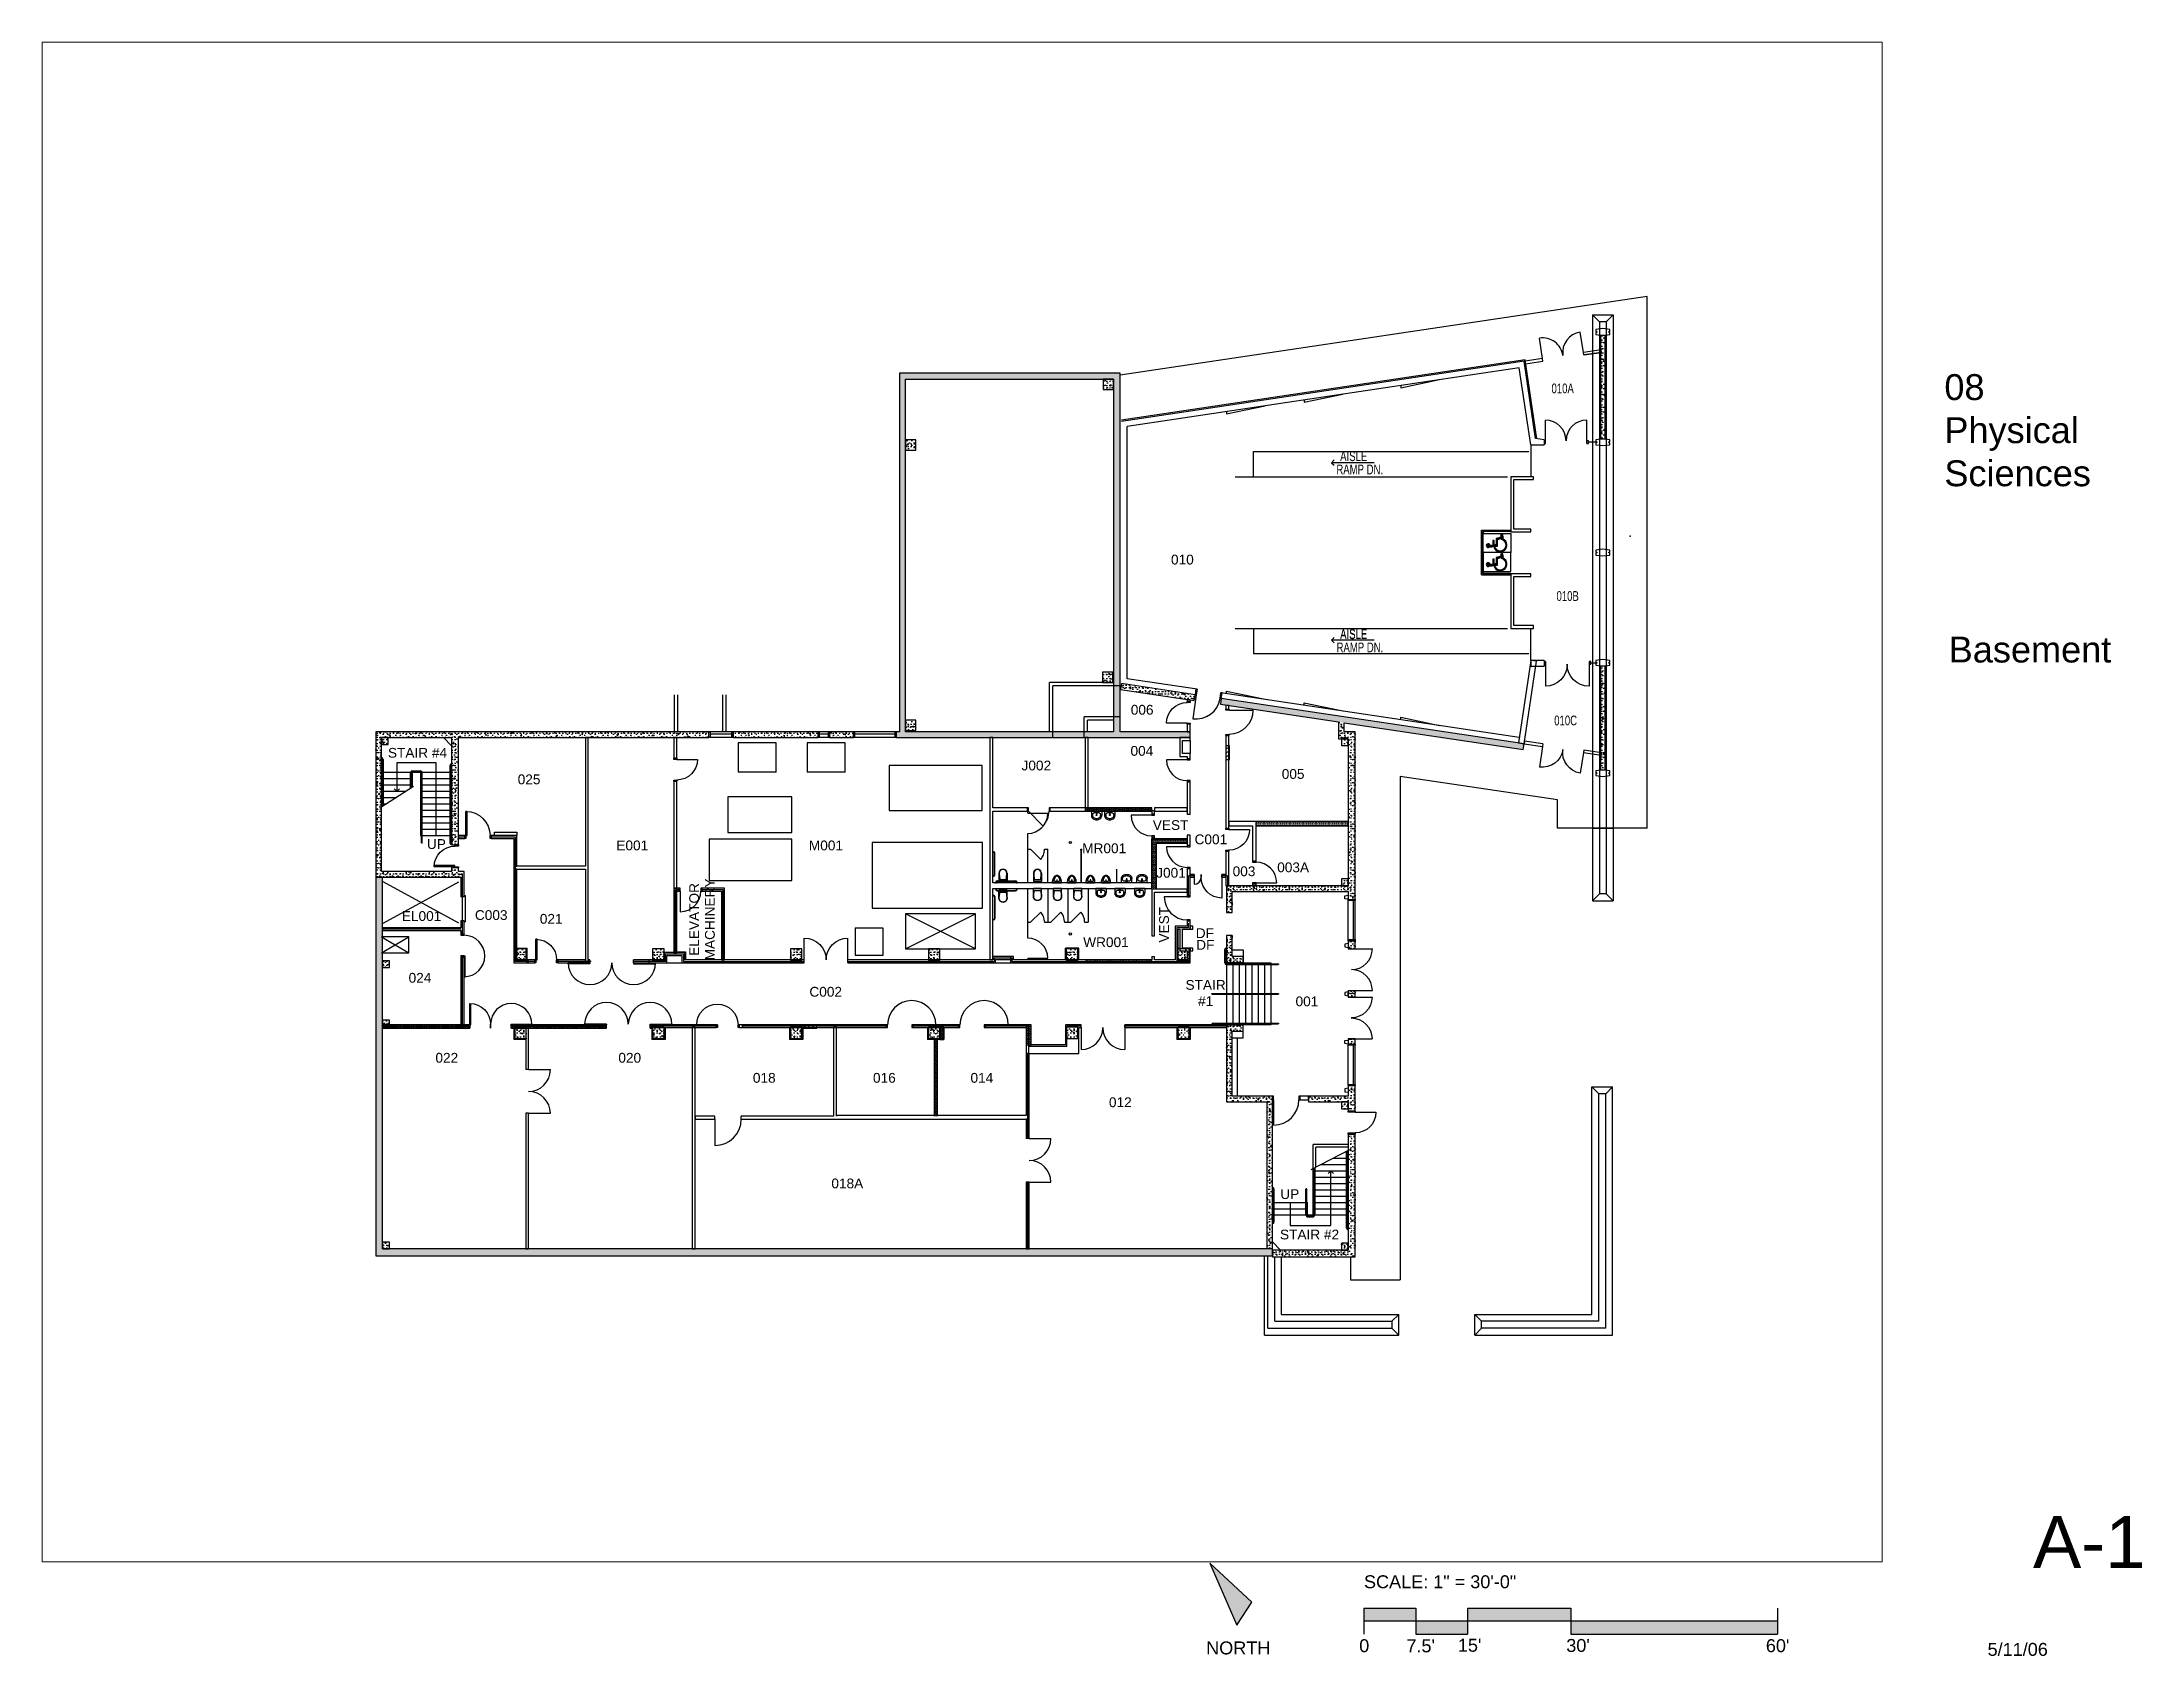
# Paper-space layout '8.5 x 11' of a CAD drawing. Header units: inches. Extents: x 0.1 to 10.3, y 0.1 to 7.9.
# The model-space entities are those that its viewports show. They can reach past a viewport. Long polylines and large blocks are cut down to what shows.
import ezdxf

# ---------------------------------------------------------------- set-up
doc = ezdxf.new("R2010")
doc.units = ezdxf.units.IN
doc.header["$MEASUREMENT"] = 0
for name, pattern in [('DASHED', [43.2, 28.8, -14.4]), ('DASHED 2', [13.44, 7.68, -5.76]), ('DASHED2', [13.44, 7.68, -5.76]), ('HIDDEN', [5.333333, 2.666667, -2.666667]), ('HIDDEN2', [18, 12, -6])]:
    doc.linetypes.add(name, pattern=pattern)
for name, color, linetype in [('A-CLNG-OTLN', 6, 'Continuous'), ('A-DOOR', 4, 'Continuous'), ('A-FLOR-HRAL', 4, 'Continuous'), ('A-FLOR-STRS', 4, 'Continuous'), ('A-FLOR-TPTN-NEW', 7, 'Continuous'), ('A-FURN-FIXED', 7, 'Continuous'), ('A-GLAZ', 3, 'Continuous'), ('A-HANDRAIL', 7, 'Continuous'), ('A-PFLR-NOTE', 3, 'Continuous'), ('A-WALL', 5, 'Continuous'), ('A-WALL-JAMB', 6, 'Continuous'), ('A-WALL-NEW', 7, 'Continuous'), ('A-WALL-NEW-PRHT', 7, 'Continuous'), ('A-WALL-PATT', 1, 'Continuous'), ('ArchiCAD', 7, 'Continuous'), ('M-PAD', 7, 'Continuous'), ('P-P FIXT-EXIST', 7, 'Continuous'), ('P-P FIXT-NEW', 7, 'Continuous'), ('P-SANR-EQPM', 5, 'Continuous'), ('S-COLS', 6, 'Continuous')]:
    doc.layers.add(name, color=color, linetype=linetype)
doc.styles.add('GENERATED_STYLE_15', font='ARIAL.TTF', dxfattribs={"width": 0.7})
doc.styles.get("Standard").update_dxf_attribs({"font": 'ARIAL.TTF'})
doc.linetypes.add('1 HR RATED', pattern='A,0,[1,PS-01.Shx,S=0.091429,R=0,X=0,Y=0],-14.4,0', length=14.4)
doc.linetypes.add('2 HR RATED', pattern='A,0,[2,PS-01.Shx,S=0.091429,R=0,X=0,Y=0],-14.4,0', length=14.4)
pattern_1 = [(45, (0, 0), (-3.474288, 3.474288), [])]
pattern_2 = [(45, (0, 0), (-1.4142136, 1.4142136), [0, -2])]
pattern_3 = [(45, (0, 0), (-20.8303, 20.8303), [1.84252, -15.16535]), (45, (-4.402, 16.428), (-20.8303, 20.8303), [1.84252, -15.16535]), (105, (0, 0), (28.45473, 7.62442), [1.84252, -15.16535]), (105, (12.026, 12.026), (28.45473, 7.62442), [1.84252, -15.16535]), (165, (1.303, 1.303), (7.62442, 28.45473), [1.84252, -15.16535]), (165, (13.33, 13.33), (7.62442, 28.45473), [1.84252, -15.16535]), (45, (-2.0044, 2.0044), (-4.008794, 4.008794), [0, -5.669291, 0, -8.503937]), (90, (-3e-16, 4.009), (-5.669291, 0), [0, -4.251969, 0, -7.086614])]

psp = doc.layouts.new('8.5 x 11')

# ---------------------------------------------------------------- texts
at = {"attachment_point": 1}
for s, insert, char_height, width in [('08\\PPhysical Sciences', (9.337, 6.342), 0.125, 0.81476), ('Basement', (9.358, 5.073), 0.125, 0.81476), ('A-1', (9.766, 0.821), 0.25, 0.5002), ('SCALE: 1" = 30\'-0"', (6.531, 0.535), 0.0625, 1.4865), ('{\\fArial|b0|i0|c0|p34;NORTH}', (5.768, 0.215), 0.0625, 0.29353), ('{\\fArial|b0|i0|c0|p34;0}', (6.508, 0.226), 0.0625, 0.0381), ("7.5'", (6.736, 0.225), 0.0625, 0.0904), ("15'", (6.985, 0.228), 0.0625, 0.0904), ("30'", (7.509, 0.227), 0.0625, 0.0904), ("60'", (8.474, 0.226), 0.0625, 0.0904), ('5/11/06', (9.546, 0.208), 0.0625, 0.81476)]:
    psp.add_mtext(s, dxfattribs=dict(at, insert=insert, char_height=char_height, width=width))

msp = doc.modelspace()

# ---------------------------------------------------------------- texts
at = {"layer": 'A-PFLR-NOTE', "char_height": 17, "attachment_point": 5, "style": 'GENERATED_STYLE_15'}
for s, insert, width, line_spacing_factor in [('010A', (2369.6, 1828.3), 26.437, 0.993743), ('010B', (2378.3, 1467), 22.315, 0.983848), ('010C', (2374.8, 1250.4), 22.931, 0.985483)]:
    msp.add_mtext(s, dxfattribs=dict(at, insert=insert, width=width, line_spacing_factor=line_spacing_factor))
at = {"layer": 'A-PFLR-NOTE', "char_height": 17, "attachment_point": 8, "style": 'GENERATED_STYLE_15'}
for s, insert in [('\\A1;{\\fArial|b0|i0|c0|p34;AISLE}', (2005.9, 1701.7)), ('\\A1;{\\fArial|b0|i0|c0|p34;AISLE}', (2005.9, 1701.7)), ('\\A1;{\\fArial|b0|i0|c0|p34;RAMP DN.}', (2016.4, 1679)), ('\\A1;{\\fArial|b0|i0|c0|p34;AISLE}', (2005.9, 1392.6)), ('\\A1;{\\fArial|b0|i0|c0|p34;AISLE}', (2005.9, 1391.8)), ('\\A1;{\\fArial|b0|i0|c0|p34;RAMP DN.}', (2016.7, 1369.2))]:
    msp.add_mtext(s, dxfattribs=dict(at, insert=insert))
at = {"layer": 'A-PFLR-NOTE', "char_height": 17, "width": 26.298, "attachment_point": 5}
for s, insert, line_spacing_factor in [('010', (1707.7, 1530.4), 0.983848), ('006', (1637.7, 1269), 0.982218), ('004', (1637.2, 1197.5), 1.966065), ('J002', (1453.5, 1172), 0.985509), ('025', (570.6, 1147.9), 0.970748), ('005', (1900.5, 1157.3), 1.464636), ('E001', (750.2, 1032.9), 0.971568), ('M001', (1087.3, 1032.9), 0.983032), ('MR001', (1571.6, 1027.9), 0.983032), ('C001', (1757.3, 1043.5), 0.97495), ('J001', (1687.9, 985.3), 0.996274), ('003', (1815, 987.9), 0.983857), ('003A', (1900.5, 994.8), 0.967283), ('EL001', (383.5, 910), 0.983032), ('C003', (504.7, 911.7), 0.974958), ('\\P021', (609.1, 918.9), 0.971171), ('WR001', (1574.7, 864.5), 0.983032), ('024', (380.7, 802.5), 1.942341), ('C002', (1086.9, 778.2), 0.97495), ('001', (1924.5, 761.5), 0.983032), ('022', (427.4, 663.3), 0.983032), ('020', (745.8, 663.3), 0.983032), ('018', (980, 628.4), 0.982218), ('016', (1189, 628.4), 0.982218), ('014', (1358.7, 628.4), 0.983032), ('012', (1599.7, 585.9), 0.971568), ('018A', (1124.5, 444.6), 0.982218)]:
    msp.add_mtext(s, dxfattribs=dict(at, insert=insert, line_spacing_factor=line_spacing_factor))
at = {"layer": 'A-PFLR-NOTE', "char_height": 17, "attachment_point": 5}
for s, insert, width in [('STAIR #4', (376.4, 1194.1), 128.271), ('\\A1;{\\fArial|b0|i0|c0|p34;VEST}', (1687.2, 1068.3), 26.298), ('\\A1;{\\fArial|b0|i0|c0|p34;UP}', (409.3, 1035.3), 26.298), ('\\A1;{\\fArial|b0|i0|c0|p34;UP}', (409.3, 1035.3), 26.298), ('\\A1;{\\fArial|b0|i0|c0|p34;UP}', (409.3, 1035.3), 26.298), ('\\A1;{\\fArial|b0|i0|c0|p34;DF}', (1746.8, 880.3), 26.298), ('\\A1;{\\fArial|b0|i0|c0|p34;DF}', (1747.6, 859.9), 26.298), ('STAIR #1', (1748.1, 776.1), 55.79), ('\\A1;{\\fArial|b0|i0|c0|p34;UP}', (1894.6, 426.1), 26.298), ('STAIR #2', (1929.1, 355.7), 116.267)]:
    msp.add_mtext(s, dxfattribs=dict(at, insert=insert, width=width))
at = {"layer": 'A-PFLR-NOTE', "insert": (871.7, 904.2), "char_height": 17, "width": 26.298, "attachment_point": 5, "rotation": 90, "line_spacing_factor": 0.967713}
msp.add_mtext('\\A1;{\\fArial|b0|i0|c0|p34;ELEVATOR MACHINERY}', dxfattribs=at)
at = {"layer": 'A-PFLR-NOTE', "insert": (1675.9, 895), "char_height": 17, "width": 26.298, "attachment_point": 5, "rotation": 90}
msp.add_mtext('\\A1;{\\fArial|b0|i0|c0|p34;VEST}', dxfattribs=at)

# ---------------------------------------------------------------- blocks, each defined once
blk = doc.blocks.new('D1 Metal_117')
at = {"color": 0, "linetype": 'Continuous'}
for p, q in [((21, 0), (21, 42)), ((-21, 0), (-23, 0)), ((-23, 0), (-23, -5)), ((-21, -5), (-21, 0)), ((23, 0), (21, 0)), ((21, 0), (21, -5)), ((23, -5), (23, 0)), ((-23, -5), (-21, -5)), ((21, -5), (23, -5))]:
    blk.add_line(p, q, dxfattribs=at)
blk.add_arc((21, 0), 42, 90, 180, dxfattribs=at)
blk = doc.blocks.new('D1 Metal_7')
at = {"color": 0, "linetype": 'Continuous'}
for p, q in [((-18, 0), (-18, -6.875)), ((-18, -6.875), (-18, 0)), ((18, 0), (18, -6.875)), ((18, -6.875), (18, 0)), ((18, 0), (54, 0))]:
    blk.add_line(p, q, dxfattribs=at)
blk.add_arc((18, 0), 36, 0, 180, dxfattribs=at)
blk = doc.blocks.new('D1 Metal_187')
at = {"color": 0, "linetype": 'Continuous'}
for p, q in [((-18, 0), (-18, -6.875)), ((-18, -6.875), (-18, 0)), ((18, 0), (18, 36)), ((18, 0), (18, -6.875)), ((18, -6.875), (18, 0))]:
    blk.add_line(p, q, dxfattribs=at)
blk.add_arc((18, 0), 36, 90, 180, dxfattribs=at)
blk = doc.blocks.new('D1 Metal_10')
at = {"color": 0, "linetype": 'Continuous'}
for p, q in [((-18, 0), (-20, 0)), ((-20, 0), (-20, -5)), ((-18, -5), (-18, 0)), ((18, 0), (18, 36)), ((20, 0), (18, 0)), ((18, 0), (18, -5)), ((20, -5), (20, 0)), ((-20, -5), (-18, -5)), ((18, -5), (20, -5))]:
    blk.add_line(p, q, dxfattribs=at)
blk.add_arc((18, 0), 36, 90, 180, dxfattribs=at)
blk = doc.blocks.new('D2 Metal_11')
at = {"color": 0, "linetype": 'ByBlock'}
for p, q in [((-38, 0), (-76, 0)), ((38, 0), (76, 0))]:
    blk.add_line(p, q, dxfattribs=at)
for centre in [(-38, 0), (38, 0)]:
    blk.add_arc(centre, 38, 0, 180, dxfattribs=at)
blk = doc.blocks.new('D1 Metal_82')
at = {"color": 0, "linetype": 'ByBlock'}
for p, q in [((-18, 0), (-18, -5)), ((-18, -5), (-18, 0)), ((18, 0), (18, 36)), ((18, 0), (18, -5)), ((18, -5), (18, 0))]:
    blk.add_line(p, q, dxfattribs=at)
blk.add_arc((18, 0), 36, 90, 180, dxfattribs=at)
blk = doc.blocks.new('D1 Metal_83')
at = {"color": 0, "linetype": 'ByBlock'}
for p, q in [((-6, 0), (-6, -5)), ((-6, -5), (-6, 0)), ((6, 0), (6, 12)), ((6, 0), (6, -5)), ((6, -5), (6, 0))]:
    blk.add_line(p, q, dxfattribs=at)
blk.add_arc((6, 0), 12, 90, 180, dxfattribs=at)
blk = doc.blocks.new('D2 Metal_106')
at = {"color": 0, "linetype": 'ByBlock'}
for p, q in [((-38, 0), (-76, 0)), ((38, 0), (76, 0))]:
    blk.add_line(p, q, dxfattribs=at)
for centre in [(-38, 0), (38, 0)]:
    blk.add_arc(centre, 38, 0, 180, dxfattribs=at)
blk = doc.blocks.new('D1 Metal_93')
at = {"color": 0, "linetype": 'ByBlock'}
for p, q in [((22, 0), (22, 44)), ((-22, 0), (-24, 0)), ((-24, 0), (-24, -6.625)), ((-22, -6.625), (-22, 0)), ((24, 0), (22, 0)), ((22, 0), (22, -6.625)), ((24, -6.625), (24, 0)), ((-24, -6.625), (-22, -6.625)), ((22, -6.625), (24, -6.625))]:
    blk.add_line(p, q, dxfattribs=at)
blk.add_arc((22, 0), 44, 90, 180, dxfattribs=at)
blk = doc.blocks.new('D1 Metal_118')
at = {"color": 0, "linetype": 'ByBlock'}
for p, q in [((-18, 0), (-20, 0)), ((-20, 0), (-20, -6.125)), ((-18, -6.125), (-18, 0)), ((18, 0), (18, 36)), ((20, 0), (18, 0)), ((18, 0), (18, -6.125)), ((20, -6.125), (20, 0)), ((-20, -6.125), (-18, -6.125)), ((18, -6.125), (20, -6.125))]:
    blk.add_line(p, q, dxfattribs=at)
blk.add_arc((18, 0), 36, 90, 180, dxfattribs=at)
blk = doc.blocks.new('D2 Metal_201')
at = {"color": 0, "linetype": 'ByBlock'}
for p, q in [((-36, 0), (-36, 36)), ((36, 0), (36, 36))]:
    blk.add_line(p, q, dxfattribs=at)
for centre, start, end in [((-36, 0), 0, 90), ((36, 0), 90, 180)]:
    blk.add_arc(centre, 36, start, end, dxfattribs=at)
blk = doc.blocks.new('D1 Metal_216')
at = {"color": 0, "linetype": 'Continuous'}
for p, q in [((-18, 0), (-20, 0)), ((-20, 0), (-20, -5)), ((-18, -5), (-18, 0)), ((18, 0), (18, 36)), ((20, 0), (18, 0)), ((18, 0), (18, -5)), ((20, -5), (20, 0)), ((-20, -5), (-18, -5)), ((18, -5), (20, -5))]:
    blk.add_line(p, q, dxfattribs=at)
blk.add_arc((18, 0), 36, 90, 180, dxfattribs=at)
blk = doc.blocks.new('D1 Metal_225')
at = {"color": 0, "linetype": 'Continuous'}
for p, q in [((-18, 0), (-20, 0)), ((-20, 0), (-20, -12)), ((-18, -12), (-18, 0)), ((18, 0), (18, 36)), ((20, 0), (18, 0)), ((18, 0), (18, -12)), ((20, -12), (20, 0)), ((-20, -12), (-18, -12)), ((18, -12), (20, -12))]:
    blk.add_line(p, q, dxfattribs=at)
blk.add_arc((18, 0), 36, 90, 180, dxfattribs=at)
blk = doc.blocks.new('Urinal 2 Symb_14')
at = {"layer": 'P-P FIXT-EXIST', "color": 0, "linetype": 'ByBlock'}
for p, q in [((0, 15.7), (3.9, 15.5)), ((0, 15.7), (0, 0)), ((0, 0), (3.9, 0.2))]:
    blk.add_line(p, q, dxfattribs=at)
for points in [[(3.9, 15.5), (3.6, 13.6), (3.3, 11.7), (3.1, 9.8), (3.1, 7.9), (3.1, 5.9), (3.3, 4), (3.6, 2.1), (3.9, 0.2)], [(9.1, 11.5), (8.5, 11.8), (7.8, 12.1), (7.1, 12.4), (6.4, 12.6), (5.7, 12.8), (5, 13), (4.2, 13.1), (3.5, 13.2)], [(3.5, 2.5), (4.2, 2.6), (5, 2.8), (5.7, 2.9), (6.4, 3.1), (7.1, 3.4), (7.8, 3.6), (8.5, 3.9), (9.1, 4.3)], [(9, 12.6), (8.4, 12.9), (7.7, 13.2), (7.1, 13.5), (6.4, 13.7), (5.7, 13.9), (5.1, 14.1), (4.4, 14.3), (3.7, 14.5)], [(3.7, 1.3), (4.4, 1.5), (5.1, 1.6), (5.7, 1.8), (6.4, 2), (7.1, 2.3), (7.7, 2.6), (8.4, 2.8), (9, 3.2)], [(9.5, 13.4), (8.9, 13.8), (8.2, 14.2), (7.5, 14.5), (6.8, 14.8), (6.1, 15), (5.4, 15.2), (4.7, 15.4), (3.9, 15.5)], [(3.9, 0.2), (4.7, 0.3), (5.4, 0.5), (6.1, 0.7), (6.8, 1), (7.5, 1.3), (8.2, 1.6), (8.9, 2), (9.5, 2.4)], [(11.7, 10.4), (11.4, 10.8), (11.1, 11.1), (10.7, 11.4), (10.4, 11.6), (10.1, 11.9), (9.7, 12.1), (9.4, 12.4), (9, 12.6)], [(9, 3.2), (9.4, 3.4), (9.7, 3.6), (10.1, 3.9), (10.4, 4.1), (10.7, 4.4), (11.1, 4.7), (11.4, 5), (11.7, 5.3)], [(11.5, 9.5), (11.2, 9.8), (11, 10.1), (10.7, 10.4), (10.4, 10.6), (10.1, 10.9), (9.8, 11.1), (9.5, 11.3), (9.1, 11.5)], [(9.1, 4.3), (9.5, 4.5), (9.8, 4.7), (10.1, 4.9), (10.4, 5.1), (10.7, 5.4), (11, 5.7), (11.2, 6), (11.5, 6.3)], [(12.3, 10.5), (12.1, 10.9), (11.8, 11.4), (11.4, 11.8), (11.1, 12.1), (10.7, 12.5), (10.4, 12.8), (10, 13.1), (9.5, 13.4)], [(9.5, 2.4), (10, 2.6), (10.4, 2.9), (10.7, 3.3), (11.1, 3.6), (11.4, 4), (11.8, 4.4), (12.1, 4.8), (12.3, 5.2)], [(11.5, 6.3), (11.6, 6.7), (11.8, 7), (11.8, 7.5), (11.9, 7.9), (11.8, 8.3), (11.8, 8.7), (11.6, 9.1), (11.5, 9.5)], [(11.7, 5.3), (12, 5.9), (12.2, 6.5), (12.4, 7.2), (12.4, 7.9), (12.4, 8.6), (12.2, 9.2), (12, 9.9), (11.7, 10.4)], [(12.3, 5.2), (12.6, 5.9), (12.8, 6.5), (13, 7.2), (13, 7.9), (13, 8.6), (12.8, 9.2), (12.6, 9.9), (12.3, 10.5)]]:
    blk.add_lwpolyline(points, dxfattribs=at)
blk.add_lwpolyline([(5, 8.4), (4.7, 8.3), (4.5, 7.9), (4.7, 7.5), (5, 7.3), (5.4, 7.5), (5.5, 7.9), (5.4, 8.3)], close=True, dxfattribs=at)
blk = doc.blocks.new('WC 1 Symb_792')
at = {"layer": 'P-P FIXT-EXIST', "color": 0, "linetype": 'ByBlock'}
for p, q in [((0, 0), (0, 14)), ((14.1, 14), (0, 14)), ((14.1, 0), (0, 0)), ((3.1, 12.8), (3.1, 1.2))]:
    blk.add_line(p, q, dxfattribs=at)
for points in [[(14.1, 14), (12.7, 14), (11.3, 13.9), (10, 13.8), (8.6, 13.7), (7.2, 13.5), (5.8, 13.3), (4.4, 13.1), (3.1, 12.8)], [(14.1, 13.5), (12.7, 13.5), (11.3, 13.4), (10, 13.3), (8.6, 13.2), (7.2, 13), (5.8, 12.8), (4.4, 12.6), (3.1, 12.3)], [(3.1, 1.7), (4.4, 1.4), (5.8, 1.2), (7.2, 1), (8.6, 0.8), (10, 0.7), (11.3, 0.6), (12.7, 0.5), (14.1, 0.5)], [(3.1, 1.2), (4.4, 0.9), (5.8, 0.7), (7.2, 0.5), (8.6, 0.3), (10, 0.2), (11.3, 0.1), (12.7, 0), (14.1, 0)], [(14, 0.5), (16, 0.7), (17.8, 1.7), (19.3, 3.1), (20.2, 4.9), (20.6, 7), (20.2, 9), (19.3, 10.8), (17.9, 12.3), (16.1, 13.2), (14.1, 13.5)], [(14.1, 0), (16.2, 0.3), (18.2, 1.3), (19.7, 2.9), (20.7, 4.8), (21, 7), (20.7, 9.2), (19.7, 11.1), (18.2, 12.7), (16.2, 13.7), (14.1, 14)]]:
    blk.add_lwpolyline(points, dxfattribs=at)
blk = doc.blocks.new('WC 1 Symb_829')
at = {"layer": 'P-P FIXT-EXIST', "color": 0, "linetype": 'ByBlock'}
for p, q in [((0, 0), (0, 14)), ((14.1, 14), (0, 14)), ((14.1, 0), (0, 0)), ((3.1, 12.8), (3.1, 1.2))]:
    blk.add_line(p, q, dxfattribs=at)
for points in [[(14.1, 14), (12.7, 14), (11.3, 13.9), (10, 13.8), (8.6, 13.7), (7.2, 13.5), (5.8, 13.3), (4.4, 13.1), (3.1, 12.8)], [(14.1, 13.5), (12.7, 13.5), (11.3, 13.4), (10, 13.3), (8.6, 13.2), (7.2, 13), (5.8, 12.8), (4.4, 12.6), (3.1, 12.3)], [(3.1, 1.7), (4.4, 1.4), (5.8, 1.2), (7.2, 1), (8.6, 0.8), (10, 0.7), (11.3, 0.6), (12.7, 0.5), (14.1, 0.5)], [(3.1, 1.2), (4.4, 0.9), (5.8, 0.7), (7.2, 0.5), (8.6, 0.3), (10, 0.2), (11.3, 0.1), (12.7, 0), (14.1, 0)], [(14, 0.5), (16, 0.7), (17.8, 1.7), (19.3, 3.1), (20.2, 4.9), (20.6, 7), (20.2, 9), (19.3, 10.8), (17.9, 12.3), (16.1, 13.2), (14.1, 13.5)], [(14.1, 0), (16.2, 0.3), (18.2, 1.3), (19.7, 2.9), (20.7, 4.8), (21, 7), (20.7, 9.2), (19.7, 11.1), (18.2, 12.7), (16.2, 13.7), (14.1, 14)]]:
    blk.add_lwpolyline(points, dxfattribs=at)
blk = doc.blocks.new('Basin 01_837')
at = {"layer": 'P-P FIXT-EXIST', "color": 0, "linetype": 'ByBlock'}
for p, q in [((0, 15), (0, 7.4)), ((18, 15), (0, 15)), ((2, 8.9), (2, 7.4)), ((5.4, 11.9), (5.4, 11.9)), ((12.6, 11.9), (5.4, 11.9)), ((8.1, 13.2), (8.1, 13.4)), ((8.2, 11.6), (8.1, 13.2)), ((8.3, 11.3), (8.6, 9.2)), ((8.5, 12.3), (9.5, 12.3)), ((8.5, 11.7), (8.5, 12.3)), ((8.5, 12.3), (9.5, 12.3)), ((9.4, 9.2), (9.7, 11.3)), ((9.5, 12.3), (9.5, 11.7)), ((9.8, 11.6), (9.9, 13.2)), ((9.9, 13.2), (9.9, 13.4)), ((16, 8.9), (16, 7.4)), ((18, 15), (18, 7.4))]:
    blk.add_line(p, q, dxfattribs=at)
for points in [[(0, 7.4), (0, 6.5), (0.2, 5.7), (0.4, 4.9), (0.8, 4.1), (1.2, 3.4), (1.7, 2.8), (2.2, 2.3), (2.8, 1.8)], [(5.4, 11.9), (4.8, 11.9), (4.1, 11.7), (3.5, 11.4), (3, 11), (2.5, 10.6), (2.2, 10.1), (2, 9.5), (2, 8.9)], [(2, 7.4), (2, 6.8), (2.1, 6.3), (2.2, 5.8), (2.4, 5.3), (2.7, 4.9), (3, 4.5), (3.4, 4.1), (3.8, 3.8)], [(2.8, 1.8), (4.3, 1), (5.8, 0.5), (7.4, 0.1), (9, 0), (10.6, 0.1), (12.2, 0.5), (13.7, 1), (15.2, 1.8)], [(3.8, 3.8), (5, 3.1), (6.3, 2.7), (7.6, 2.4), (9, 2.3), (10.4, 2.4), (11.7, 2.7), (13, 3.1), (14.2, 3.8)], [(16, 8.9), (16, 9.5), (15.8, 10.1), (15.5, 10.6), (15, 11), (14.5, 11.4), (13.9, 11.7), (13.2, 11.9), (12.6, 11.9)], [(14.2, 3.8), (14.6, 4.1), (15, 4.5), (15.3, 4.9), (15.6, 5.3), (15.8, 5.8), (15.9, 6.3), (16, 6.8), (16, 7.4)], [(15.2, 1.8), (15.8, 2.3), (16.3, 2.8), (16.8, 3.4), (17.2, 4.1), (17.6, 4.9), (17.8, 5.7), (18, 6.5), (18, 7.4)]]:
    blk.add_lwpolyline(points, dxfattribs=at)
blk.add_circle((9, 8.1), 0.689, dxfattribs=at)
for centre, radius, start, end in [((9, 13.3), 0.984, 339.2856, 200.7144), ((9, 13.3), 0.946, 7.8374, 171.8967), ((9, 11.8), 0.83, 185.1696, 354.8304), ((9, 11.7), 0.83, 185.1696, 354.8304), ((9, 11.7), 0.535, 180, 0), ((9, 9.2), 0.44, 187.1389, 352.8611)]:
    blk.add_arc(centre, radius, start, end, dxfattribs=at)
blk = doc.blocks.new('Basin 01_839')
at = {"layer": 'P-P FIXT-EXIST', "color": 0, "linetype": 'ByBlock'}
for p, q in [((0, 15), (0, 7.4)), ((18, 15), (0, 15)), ((2, 8.9), (2, 7.4)), ((5.4, 11.9), (5.4, 11.9)), ((12.6, 11.9), (5.4, 11.9)), ((8.1, 13.2), (8.1, 13.4)), ((8.2, 11.6), (8.1, 13.2)), ((8.3, 11.3), (8.6, 9.2)), ((8.5, 12.3), (9.5, 12.3)), ((8.5, 11.7), (8.5, 12.3)), ((8.5, 12.3), (9.5, 12.3)), ((9.4, 9.2), (9.7, 11.3)), ((9.5, 12.3), (9.5, 11.7)), ((9.8, 11.6), (9.9, 13.2)), ((9.9, 13.2), (9.9, 13.4)), ((16, 8.9), (16, 7.4)), ((18, 15), (18, 7.4))]:
    blk.add_line(p, q, dxfattribs=at)
for points in [[(0, 7.4), (0, 6.5), (0.2, 5.7), (0.4, 4.9), (0.8, 4.1), (1.2, 3.4), (1.7, 2.8), (2.2, 2.3), (2.8, 1.8)], [(5.4, 11.9), (4.8, 11.9), (4.1, 11.7), (3.5, 11.4), (3, 11), (2.5, 10.6), (2.2, 10.1), (2, 9.5), (2, 8.9)], [(2, 7.4), (2, 6.8), (2.1, 6.3), (2.2, 5.8), (2.4, 5.3), (2.7, 4.9), (3, 4.5), (3.4, 4.1), (3.8, 3.8)], [(2.8, 1.8), (4.3, 1), (5.8, 0.5), (7.4, 0.1), (9, 0), (10.6, 0.1), (12.2, 0.5), (13.7, 1), (15.2, 1.8)], [(3.8, 3.8), (5, 3.1), (6.3, 2.7), (7.6, 2.4), (9, 2.3), (10.4, 2.4), (11.7, 2.7), (13, 3.1), (14.2, 3.8)], [(16, 8.9), (16, 9.5), (15.8, 10.1), (15.5, 10.6), (15, 11), (14.5, 11.4), (13.9, 11.7), (13.2, 11.9), (12.6, 11.9)], [(14.2, 3.8), (14.6, 4.1), (15, 4.5), (15.3, 4.9), (15.6, 5.3), (15.8, 5.8), (15.9, 6.3), (16, 6.8), (16, 7.4)], [(15.2, 1.8), (15.8, 2.3), (16.3, 2.8), (16.8, 3.4), (17.2, 4.1), (17.6, 4.9), (17.8, 5.7), (18, 6.5), (18, 7.4)]]:
    blk.add_lwpolyline(points, dxfattribs=at)
blk.add_circle((9, 8.1), 0.689, dxfattribs=at)
for centre, radius, start, end in [((9, 13.3), 0.984, 339.2856, 200.7144), ((9, 13.3), 0.946, 7.8374, 171.8967), ((9, 11.8), 0.83, 185.1696, 354.8304), ((9, 11.7), 0.83, 185.1696, 354.8304), ((9, 11.7), 0.535, 180, 0), ((9, 9.2), 0.44, 187.1389, 352.8611)]:
    blk.add_arc(centre, radius, start, end, dxfattribs=at)
blk = doc.blocks.new('Sign Handicap_1338')
at = {"layer": 'A-WALL-PATT'}
for points in [[(9.7, -4.1), (8.1, -3.7), (7.5, -5.4), (6.7, -7), (5.6, -8.4), (4.3, -9.5), (2.8, -10.5), (1.2, -11.1), (-0.5, -11.5), (-2.3, -11.5), (-4, -11.2), (-5.7, -10.6), (-7.2, -9.8), (-8.5, -8.7), (-9.7, -7.3), (-10.6, -5.8), (-11.2, -4.1), (-11.5, -2.4), (-11.5, -0.6), (-11.1, 1.2), (-10.5, 2.8), (-9.6, 4.3), (-8.5, 5.7), (-7.2, 6.8), (-5.6, 7.7), (-5.8, 9.4), (-7.6, 8.5), (-9.2, 7.3), (-10.6, 5.9), (-11.7, 4.2), (-12.5, 2.4), (-13, 0.4), (-13.1, -1.6), (-13, -3.6), (-12.5, -5.5), (-11.6, -7.3), (-10.5, -9), (-9.1, -10.4), (-7.5, -11.6), (-5.7, -12.4), (-3.8, -13), (-1.9, -13.2), (0.1, -13.1), (2, -12.6), (3.8, -11.8), (5.5, -10.7), (7, -9.4), (8.2, -7.8), (9.1, -6)], [(-2.8, 16.1), (-2.2, 16.1), (-1.6, 16.2), (-1.1, 16.4), (-0.6, 16.6), (-0.1, 17), (0.3, 17.4), (0.6, 17.9), (0.8, 18.5), (0.9, 19), (0.9, 19.6), (0.9, 20.2), (0.7, 20.8), (0.4, 21.3), (0.1, 21.7), (-0.4, 22.1), (-0.9, 22.4), (-1.4, 22.7), (-2, 22.8), (-2.5, 22.8), (-3.1, 22.7), (-3.7, 22.5), (-4.2, 22.3), (-4.6, 21.9), (-5, 21.5), (-5.3, 21), (-5.5, 20.4), (-5.6, 19.8), (-5.6, 19.3), (-5.6, 18.7), (-5.4, 18.1), (-5.1, 17.6), (-3.3, 3.6), (8.5, 3.6), (11.4, -7.2), (16.9, -5.5), (16, -2.1), (12.2, -3), (10, 5.8), (-0.7, 5.9), (-1.4, 9.3), (6.8, 9.3), (6.8, 11.2), (-1.8, 11.2), (-2.8, 16.1)]]:
    blk.add_hatch(color=91, dxfattribs=at).paths.add_polyline_path(points, flags=0)
at = {"layer": 'A-HANDRAIL', "color": 0, "linetype": 'ByBlock'}
for p, q in [((-5.8, 9.4), (-5.6, 7.7)), ((-5.1, 17.6), (-3.3, 3.6)), ((-3.3, 3.6), (8.5, 3.6)), ((-1.8, 11.2), (-2.8, 16.1)), ((6.8, 11.2), (-1.8, 11.2)), ((-0.7, 5.9), (-1.4, 9.3)), ((-1.4, 9.3), (6.8, 9.3)), ((10, 5.8), (-0.7, 5.9)), ((6.8, 9.3), (6.8, 11.2)), ((8.5, 3.6), (11.4, -7.2)), ((12.2, -3), (10, 5.8)), ((9.7, -4.1), (8.1, -3.7)), ((11.4, -7.2), (16.9, -5.5)), ((16, -2.1), (12.2, -3)), ((16.9, -5.5), (16, -2.1))]:
    blk.add_line(p, q, dxfattribs=at)
for points in [[(-5.8, 9.4), (-8.3, 8), (-10.4, 6.1), (-11.9, 3.8), (-12.9, 1.1), (-13.1, -1.7), (-12.8, -4.5), (-11.7, -7.1), (-10.1, -9.4), (-8, -11.2), (-5.5, -12.5), (-2.8, -13.1), (0, -13.1), (2.7, -12.4), (5.1, -11), (7.2, -9.1), (8.7, -6.7), (9.7, -4.1)], [(-5.6, 7.7), (-7.9, 6.2), (-9.7, 4.2), (-10.9, 1.8), (-11.5, -0.8), (-11.3, -3.5), (-10.4, -6.1), (-8.9, -8.3), (-6.8, -10), (-4.3, -11.1), (-1.7, -11.5), (1, -11.2), (3.4, -10.1), (5.5, -8.5), (7.1, -6.3), (8.1, -3.7)], [(-2.8, 16.1), (-1.3, 16.3), (0, 17.1), (0.8, 18.3), (0.9, 19.8), (0.4, 21.2), (-0.6, 22.3), (-2, 22.8), (-3.5, 22.6), (-4.7, 21.8), (-5.5, 20.5), (-5.6, 19), (-5.1, 17.6)]]:
    blk.add_lwpolyline(points, dxfattribs=at)
blk = doc.blocks.new('D1 Metal_110')
at = {"color": 0, "linetype": 'Continuous'}
for p, q in [((-18, 0), (-20, 0)), ((-20, 0), (-20, -5)), ((-18, -5), (-18, 0)), ((20, 0), (18, 0)), ((18, 0), (18, -5)), ((18, 0), (54, 0)), ((20, -5), (20, 0)), ((-20, -5), (-18, -5)), ((18, -5), (20, -5))]:
    blk.add_line(p, q, dxfattribs=at)
blk.add_arc((18, 0), 36, 0, 180, dxfattribs=at)
blk = doc.blocks.new('D2 Metal_9')
at = {"color": 0, "linetype": 'Continuous'}
for p, q in [((-38, 0), (-38, 38)), ((38, 0), (38, 38))]:
    blk.add_line(p, q, dxfattribs=at)
for centre, start, end in [((-38, 0), 0, 90), ((38, 0), 90, 180)]:
    blk.add_arc(centre, 38, start, end, dxfattribs=at)
blk = doc.blocks.new('D1 Metal_6')
at = {"color": 0, "linetype": 'Continuous'}
for p, q in [((-18, 0), (-20, 0)), ((-20, 0), (-20, -5)), ((-18, -5), (-18, 0)), ((18, 0), (18, 36)), ((20, 0), (18, 0)), ((18, 0), (18, -5)), ((20, -5), (20, 0)), ((-20, -5), (-18, -5)), ((18, -5), (20, -5))]:
    blk.add_line(p, q, dxfattribs=at)
blk.add_arc((18, 0), 36, 90, 180, dxfattribs=at)
blk = doc.blocks.new('D2 Metal_8')
at = {"color": 0, "linetype": 'Continuous'}
for p, q in [((-38, 0), (-38, 38)), ((38, 0), (38, 38))]:
    blk.add_line(p, q, dxfattribs=at)
for centre, start, end in [((-38, 0), 0, 90), ((38, 0), 90, 180)]:
    blk.add_arc(centre, 38, start, end, dxfattribs=at)
blk = doc.blocks.new('D1 Metal_103')
at = {"color": 0, "linetype": 'Continuous'}
for p, q in [((-21, 0), (-23, 0)), ((-23, 0), (-23, -5)), ((-21, -5), (-21, 0)), ((23, 0), (21, 0)), ((21, 0), (21, -5)), ((21, 0), (63, 0)), ((23, -5), (23, 0)), ((-23, -5), (-21, -5)), ((21, -5), (23, -5))]:
    blk.add_line(p, q, dxfattribs=at)
blk.add_arc((21, 0), 42, 0, 180, dxfattribs=at)
blk = doc.blocks.new('D1 Metal_101')
at = {"color": 0, "linetype": 'Continuous'}
for p, q in [((-18, 0), (-20, 0)), ((-20, 0), (-20, -6)), ((-18, -6), (-18, 0)), ((20, 0), (18, 0)), ((18, 0), (18, -6)), ((18, 0), (54, 0)), ((20, -6), (20, 0)), ((-20, -6), (-18, -6)), ((18, -6), (20, -6))]:
    blk.add_line(p, q, dxfattribs=at)
blk.add_arc((18, 0), 36, 0, 180, dxfattribs=at)
blk = doc.blocks.new('D1 Metal_37')
at = {"color": 0, "linetype": 'Continuous'}
for p, q in [((-18, 0), (-20, 0)), ((-20, 0), (-20, -6)), ((-18, -6), (-18, 0)), ((18, 0), (18, 36)), ((20, 0), (18, 0)), ((18, 0), (18, -6)), ((20, -6), (20, 0)), ((-20, -6), (-18, -6)), ((18, -6), (20, -6))]:
    blk.add_line(p, q, dxfattribs=at)
blk.add_arc((18, 0), 36, 90, 180, dxfattribs=at)
blk = doc.blocks.new('D1 Metal_40')
at = {"color": 0, "linetype": 'ByBlock'}
blk.add_line((23, 0), (23, 46), dxfattribs=at)
blk.add_arc((23, 0), 46, 90, 180, dxfattribs=at)
blk = doc.blocks.new('D1 Metal_41')
at = {"color": 0, "linetype": 'Continuous'}
for p, q in [((-18, 0), (-20, 0)), ((-20, 0), (-20, -5)), ((-18, -5), (-18, 0)), ((18, 0), (18, 36)), ((20, 0), (18, 0)), ((18, 0), (18, -5)), ((20, -5), (20, 0)), ((-20, -5), (-18, -5)), ((18, -5), (20, -5))]:
    blk.add_line(p, q, dxfattribs=at)
blk.add_arc((18, 0), 36, 90, 180, dxfattribs=at)
blk = doc.blocks.new('D1 Metal_42')
at = {"color": 0, "linetype": 'Continuous'}
for p, q in [((21, 0), (21, 42)), ((-21, 0), (-23, 0)), ((-23, 0), (-23, -5)), ((-21, -5), (-21, 0)), ((23, 0), (21, 0)), ((21, 0), (21, -5)), ((23, -5), (23, 0)), ((-23, -5), (-21, -5)), ((21, -5), (23, -5))]:
    blk.add_line(p, q, dxfattribs=at)
blk.add_arc((21, 0), 42, 90, 180, dxfattribs=at)
blk = doc.blocks.new('D1 Metal_79')
at = {"color": 0, "linetype": 'Continuous'}
for p, q in [((-18, 0), (-20, 0)), ((-20, 0), (-20, -5)), ((-18, -5), (-18, 0)), ((18, 0), (18, 36)), ((20, 0), (18, 0)), ((18, 0), (18, -5)), ((20, -5), (20, 0)), ((-20, -5), (-18, -5)), ((18, -5), (20, -5))]:
    blk.add_line(p, q, dxfattribs=at)
blk.add_arc((18, 0), 36, 90, 180, dxfattribs=at)
blk = doc.blocks.new('D1 Metal_43')
at = {"color": 0, "linetype": 'ByBlock'}
for p, q in [((21, 0), (21, 42)), ((-21, 0), (-23, 0)), ((-23, 0), (-23, -10)), ((-21, -10), (-21, 0)), ((23, 0), (21, 0)), ((21, 0), (21, -10)), ((23, -10), (23, 0)), ((-23, -10), (-21, -10)), ((21, -10), (23, -10))]:
    blk.add_line(p, q, dxfattribs=at)
blk.add_arc((21, 0), 42, 90, 180, dxfattribs=at)
blk = doc.blocks.new('D2 Metal_219')
at = {"color": 0, "linetype": 'ByBlock'}
for p, q in [((-36.4, 0), (-36.4, 36.4)), ((36.4, 0), (36.4, 36.4))]:
    blk.add_line(p, q, dxfattribs=at)
for centre, start, end in [((-36.4, 0), 0, 90), ((36.4, 0), 90, 180)]:
    blk.add_arc(centre, 36.4, start, end, dxfattribs=at)
blk = doc.blocks.new('D2 Metal_220')
at = {"color": 0, "linetype": 'ByBlock'}
for p, q in [((-36.4, 0), (-36.4, 36.4)), ((36.4, 0), (36.4, 36.4))]:
    blk.add_line(p, q, dxfattribs=at)
for centre, start, end in [((-36.4, 0), 0, 90), ((36.4, 0), 90, 180)]:
    blk.add_arc(centre, 36.4, start, end, dxfattribs=at)
blk = doc.blocks.new('D2 Metal_44')
at = {"color": 0, "linetype": 'ByBlock'}
for p, q in [((-38, 0), (-38, 38)), ((38, 0), (38, 38))]:
    blk.add_line(p, q, dxfattribs=at)
for centre, start, end in [((-38, 0), 0, 90), ((38, 0), 90, 180)]:
    blk.add_arc(centre, 38, start, end, dxfattribs=at)
blk = doc.blocks.new('D2 Metal_78')
at = {"color": 0, "linetype": 'ByBlock'}
for p, q in [((-36, 0), (-36, 36)), ((36, 0), (36, 36))]:
    blk.add_line(p, q, dxfattribs=at)
for centre, start, end in [((-36, 0), 0, 90), ((36, 0), 90, 180)]:
    blk.add_arc(centre, 36, start, end, dxfattribs=at)
blk = doc.blocks.new('D2 Metal_100')
at = {"color": 0, "linetype": 'ByBlock'}
for p, q in [((-38, 0), (-38, 38)), ((38, 0), (38, 38))]:
    blk.add_line(p, q, dxfattribs=at)
for centre, start, end in [((-38, 0), 0, 90), ((38, 0), 90, 180)]:
    blk.add_arc(centre, 38, start, end, dxfattribs=at)
blk = doc.blocks.new('D1 Metal_206')
at = {"color": 0, "linetype": 'ByBlock'}
for p, q in [((-18, 0), (-20, 0)), ((-20, 0), (-20, -6)), ((-18, -6), (-18, 0)), ((18, 0), (-7.5, 25.5)), ((20, 0), (18, 0)), ((18, 0), (18, -6)), ((20, -6), (20, 0)), ((-20, -6), (-18, -6)), ((18, -6), (20, -6))]:
    blk.add_line(p, q, dxfattribs=at)
blk.add_arc((18, 0), 36, 135, 180, dxfattribs=at)
blk = doc.blocks.new('D1 Metal_208')
at = {"color": 0, "linetype": 'Continuous'}
for p, q in [((-18, 0), (-20, 0)), ((-20, 0), (-20, -5)), ((-18, -5), (-18, 0)), ((18, 0), (18, 36)), ((20, 0), (18, 0)), ((18, 0), (18, -5)), ((20, -5), (20, 0)), ((-20, -5), (-18, -5)), ((18, -5), (20, -5))]:
    blk.add_line(p, q, dxfattribs=at)
blk.add_arc((18, 0), 36, 90, 180, dxfattribs=at)
blk = doc.blocks.new('D2 Metal_210')
at = {"color": 0, "linetype": 'Continuous'}
for p, q in [((-38, 0), (-38, 38)), ((38, 0), (38, 38))]:
    blk.add_line(p, q, dxfattribs=at)
for centre, start, end in [((-38, 0), 0, 90), ((38, 0), 90, 180)]:
    blk.add_arc(centre, 38, start, end, dxfattribs=at)
blk = doc.blocks.new('D2 Metal_211')
at = {"color": 0, "linetype": 'ByBlock'}
for p, q in [((-36, 0), (-36, 36)), ((36, 0), (36, 36))]:
    blk.add_line(p, q, dxfattribs=at)
for centre, start, end in [((-36, 0), 0, 90), ((36, 0), 90, 180)]:
    blk.add_arc(centre, 36, start, end, dxfattribs=at)
blk = doc.blocks.new('D1 Metal_341')
at = {"color": 0, "linetype": 'Continuous'}
for p, q in [((-18, 0), (-20, 0)), ((-20, 0), (-20, -5)), ((-18, -5), (-18, 0)), ((18, 0), (18, 36)), ((20, 0), (18, 0)), ((18, 0), (18, -5)), ((20, -5), (20, 0)), ((-20, -5), (-18, -5)), ((18, -5), (20, -5))]:
    blk.add_line(p, q, dxfattribs=at)
blk.add_arc((18, 0), 36, 90, 180, dxfattribs=at)
blk = doc.blocks.new('D1 Metal_343')
at = {"color": 0, "linetype": 'Continuous'}
for p, q in [((-18, 0), (-20, 0)), ((-20, 0), (-20, -5)), ((-18, -5), (-18, 0)), ((18, 0), (18, 36)), ((20, 0), (18, 0)), ((18, 0), (18, -5)), ((20, -5), (20, 0)), ((-20, -5), (-18, -5)), ((18, -5), (20, -5))]:
    blk.add_line(p, q, dxfattribs=at)
blk.add_arc((18, 0), 36, 90, 180, dxfattribs=at)
blk = doc.blocks.new('D1 Metal_224')
at = {"color": 0, "linetype": 'ByBlock'}
for p, q in [((20, 0), (20, 40)), ((-20, 0), (-22, 0)), ((-22, 0), (-22, -5)), ((-20, -5), (-20, 0)), ((22, 0), (20, 0)), ((20, 0), (20, -5)), ((22, -5), (22, 0)), ((-22, -5), (-20, -5)), ((20, -5), (22, -5))]:
    blk.add_line(p, q, dxfattribs=at)
blk.add_arc((20, 0), 40, 90, 180, dxfattribs=at)

# ---------------------------------------------------------------- hatches: boundary and pattern name
at = {"layer": 'A-WALL'}
h = msp.add_hatch(dxfattribs=at)
h.set_pattern_fill('LIGHTWEIGHT_CONCRETE', color=256, style=0, pattern_type=2)
h.set_pattern_definition(pattern_3)
h.paths.add_polyline_path([(1979.5, 1218.8), (1996.5, 1218.8), (2008.5, 1230.8), (1989.5, 1230.8)], flags=0)
h = msp.add_hatch(dxfattribs=at)
h.set_pattern_fill('LIGHTWEIGHT_CONCRETE', color=256, style=0, pattern_type=2)
h.set_pattern_definition(pattern_3)
h.paths.add_polyline_path([(435.6, 993.8), (435.6, 987.8), (447.6, 987.8), (447.6, 993.8)], flags=0)
at = {"layer": 'A-WALL-PATT'}
h = msp.add_hatch(dxfattribs=at)
h.set_pattern_fill('LIGHTWEIGHT_CONCRETE', color=256, style=0, pattern_type=2)
h.set_pattern_definition(pattern_3)
h.paths.add_polyline_path([(2435.6, 1920.8), (2435.6, 1740.8), (2443.6, 1740.8), (2443.6, 1920.8)], flags=0)
h = msp.add_hatch(dxfattribs=at)
h.set_pattern_fill('LIGHTWEIGHT_CONCRETE', color=256, style=0, pattern_type=2)
h.set_pattern_definition(pattern_3)
h.paths.add_polyline_path([(1215.6, 1854.8), (1215.6, 1230.8), (1225.6, 1230.8), (1225.6, 1844.8)], flags=0)
h = msp.add_hatch(dxfattribs=at)
h.set_pattern_fill('LIGHTWEIGHT_CONCRETE', color=256, style=0, pattern_type=2)
h.set_pattern_definition(pattern_3)
h.paths.add_polyline_path([(1599.6, 1854.8), (1215.6, 1854.8), (1225.6, 1844.8), (1587.6, 1844.8)], flags=0)
h = msp.add_hatch(dxfattribs=at)
h.set_pattern_fill('LIGHTWEIGHT_CONCRETE', color=256, style=0, pattern_type=2)
h.set_pattern_definition(pattern_3)
h.paths.add_polyline_path([(1599.6, 1230.8), (1599.6, 1854.8), (1587.6, 1844.8), (1587.6, 1230.8)], flags=0)
h = msp.add_hatch(dxfattribs=at)
h.set_pattern_fill('LIGHTWEIGHT_CONCRETE', color=256, style=0, pattern_type=2)
h.set_pattern_definition(pattern_3)
h.paths.add_polyline_path([(2435.6, 1344.8), (2435.6, 1164.8), (2443.6, 1164.8), (2443.6, 1344.8)], flags=0)
h = msp.add_hatch(dxfattribs=at)
h.set_pattern_fill('LIGHTWEIGHT_CONCRETE', color=256, style=0, pattern_type=2)
h.set_pattern_definition(pattern_3)
h.paths.add_polyline_path([(1600.1, 1304.7), (1728.4, 1285.5), (1729.9, 1295.4), (1601.6, 1314.6)], flags=0)
h = msp.add_hatch(dxfattribs=at)
h.set_pattern_fill('LIGHTWEIGHT_CONCRETE', color=256, style=0, pattern_type=2)
h.set_pattern_definition(pattern_3)
h.paths.add_polyline_path([(1773.9, 1278.7), (2301, 1199.9), (2302.5, 1209.8), (1775.4, 1288.6)], flags=0)
h = msp.add_hatch(dxfattribs=at)
h.set_pattern_fill('LIGHTWEIGHT_CONCRETE', color=256, style=0, pattern_type=2)
h.set_pattern_definition(pattern_3)
h.paths.add_polyline_path([(1979.5, 1248), (1979.5, 1218.8), (1989.5, 1230.8), (1989.5, 1246.5)], flags=0)
h = msp.add_hatch(dxfattribs=at)
h.set_pattern_fill('LIGHTWEIGHT_CONCRETE', color=256, style=0, pattern_type=2)
h.set_pattern_definition(pattern_3)
h.paths.add_polyline_path([(303.6, 1220.8), (435.6, 1220.8), (447.6, 1230.8), (303.6, 1230.8)], flags=0)
h = msp.add_hatch(dxfattribs=at)
h.set_pattern_fill('LIGHTWEIGHT_CONCRETE', color=256, style=0, pattern_type=2)
h.set_pattern_definition(pattern_3)
h.paths.add_polyline_path([(313.6, 987.8), (313.6, 1220.8), (303.6, 1220.8), (303.6, 977.8)], flags=0)
h = msp.add_hatch(dxfattribs=at)
h.set_pattern_fill('LIGHTWEIGHT_CONCRETE', color=256, style=0, pattern_type=2)
h.set_pattern_definition(pattern_3)
h.paths.add_polyline_path([(313.6, 1208.8), (325.6, 1208.8), (325.6, 1220.8), (313.6, 1220.8)], flags=0)
h = msp.add_hatch(dxfattribs=at)
h.set_pattern_fill('LIGHTWEIGHT_CONCRETE', color=256, style=0, pattern_type=2)
h.set_pattern_definition(pattern_3)
h.paths.add_polyline_path([(447.6, 1033.8), (447.6, 1230.8), (435.6, 1220.8), (435.6, 1033.8)], flags=0)
h = msp.add_hatch(dxfattribs=at)
h.set_pattern_fill('LIGHTWEIGHT_CONCRETE', color=256, style=0, pattern_type=2)
h.set_pattern_definition(pattern_3)
h.paths.add_polyline_path([(447.6, 1220.8), (563.6, 1220.8), (563.6, 1230.8), (447.6, 1230.8)], flags=0)
h = msp.add_hatch(dxfattribs=at)
h.set_pattern_fill('LIGHTWEIGHT_CONCRETE', color=256, style=0, pattern_type=2)
h.set_pattern_definition(pattern_3)
h.paths.add_polyline_path([(563.6, 1230.8), (563.6, 1220.8), (883.6, 1220.8), (883.6, 1230.8)], flags=0)
h = msp.add_hatch(dxfattribs=at)
h.set_pattern_fill('LIGHTWEIGHT_CONCRETE', color=256, style=0, pattern_type=2)
h.set_pattern_definition(pattern_3)
h.paths.add_polyline_path([(925.6, 1230.8), (925.6, 1220.8), (1073.6, 1220.8), (1073.6, 1230.8)], flags=0)
h = msp.add_hatch(dxfattribs=at)
h.set_pattern_fill('LIGHTWEIGHT_CONCRETE', color=256, style=0, pattern_type=2)
h.set_pattern_definition(pattern_3)
h.paths.add_polyline_path([(1093.6, 1230.8), (1093.6, 1220.8), (1135.1, 1220.8), (1135.1, 1230.8)], flags=0)
h = msp.add_hatch(dxfattribs=at)
h.set_pattern_fill('LIGHTWEIGHT_CONCRETE', color=256, style=0, pattern_type=2)
h.set_pattern_definition(pattern_3)
h.paths.add_polyline_path([(1209.6, 1230.8), (1209.6, 1220.8), (1721.1, 1220.8), (1721.1, 1230.8)], flags=0)
h = msp.add_hatch(dxfattribs=at)
h.set_pattern_fill('COMMON_BRICK', color=256, style=0, pattern_type=2)
h.set_pattern_definition(pattern_1)
h.paths.add_polyline_path([(1783.6, 1182.3), (1789.6, 1182.3), (1789.6, 1206.3), (1783.6, 1206.3)])
h = msp.add_hatch(dxfattribs=at)
h.set_pattern_fill('LIGHTWEIGHT_CONCRETE', color=256, style=0, pattern_type=2)
h.set_pattern_definition(pattern_3)
h.paths.add_polyline_path([(1984.5, 1206.8), (1996.5, 1206.8), (1996.5, 1218.8), (1984.5, 1218.8)], flags=0)
h = msp.add_hatch(dxfattribs=at)
h.set_pattern_fill('LIGHTWEIGHT_CONCRETE', color=256, style=0, pattern_type=2)
h.set_pattern_definition(pattern_3)
h.paths.add_polyline_path([(2008.5, 1230.8), (1996.5, 1218.8), (1996.5, 939.2), (2008.5, 939.2)], flags=0)
h = msp.add_hatch(dxfattribs=at)
h.set_pattern_fill('45_', color=256, style=0, pattern_type=2)
h.set_pattern_definition(pattern_2)
h.paths.add_polyline_path([(1539.6, 1092.7), (1654.4, 1092.7), (1654.4, 1095.9), (1654.4, 1098.7), (1539.6, 1098.7), (1538.9, 1098.7), (1538.7, 1098.7), (1538.7, 1092.7), (1538.9, 1092.7)])
h = msp.add_hatch(dxfattribs=at)
h.set_pattern_fill('45_', color=256, style=0, pattern_type=2)
h.set_pattern_definition(pattern_2)
h.paths.add_polyline_path([(1835.9, 1066.9), (1835.9, 1074.7), (1996.5, 1074.7), (1996.5, 1066.9)])
h = msp.add_hatch(dxfattribs=at)
h.set_pattern_fill('45_', color=256, style=0, pattern_type=2)
h.set_pattern_definition(pattern_2)
h.paths.add_polyline_path([(1662.1, 956.9), (1654.4, 956.9), (1654.4, 1044.7), (1716.1, 1044.7), (1716.1, 1036.9), (1662.1, 1036.9)])
h = msp.add_hatch(dxfattribs=at)
h.set_pattern_fill('LIGHTWEIGHT_CONCRETE', color=256, style=0, pattern_type=2)
h.set_pattern_definition(pattern_3)
h.paths.add_polyline_path([(457.6, 987.8), (313.6, 987.8), (303.6, 977.8), (451.6, 977.8)], flags=0)
h = msp.add_hatch(dxfattribs=at)
h.set_pattern_fill('LIGHTWEIGHT_CONCRETE', color=256, style=0, pattern_type=2)
h.set_pattern_definition(pattern_3)
h.paths.add_polyline_path([(315.6, 330.8), (315.6, 977.8), (303.6, 977.8), (303.6, 318.8)], flags=0)
h = msp.add_hatch(dxfattribs=at)
h.set_pattern_fill('LIGHTWEIGHT_CONCRETE', color=256, style=0, pattern_type=2)
h.set_pattern_definition(pattern_3)
h.paths.add_polyline_path([(1996.5, 962.8), (1784.5, 962.8), (1794.5, 952.8), (1996.5, 952.8)], flags=0)
h = msp.add_hatch(dxfattribs=at)
h.set_pattern_fill('LIGHTWEIGHT_CONCRETE', color=256, style=0, pattern_type=2)
h.set_pattern_definition(pattern_3)
h.paths.add_polyline_path([(1784.5, 962.8), (1784.5, 916.4), (1794.5, 916.4), (1794.5, 952.8)], flags=0)
h = msp.add_hatch(dxfattribs=at)
h.set_pattern_fill('LIGHTWEIGHT_CONCRETE', color=256, style=0, pattern_type=2)
h.set_pattern_definition(pattern_3)
h.paths.add_polyline_path([(1984.5, 962.8), (1996.5, 962.8), (1996.5, 974.8), (1984.5, 974.8)], flags=0)
h = msp.add_hatch(dxfattribs=at)
h.set_pattern_fill('LIGHTWEIGHT_CONCRETE', color=256, style=0, pattern_type=2)
h.set_pattern_definition(pattern_3)
h.paths.add_polyline_path([(1784.5, 876.4), (1784.5, 829.1), (1794.5, 829.1), (1794.5, 876.4)], flags=0)
h = msp.add_hatch(dxfattribs=at)
h.set_pattern_fill('LIGHTWEIGHT_CONCRETE', color=256, style=0, pattern_type=2)
h.set_pattern_definition(pattern_3)
h.paths.add_polyline_path([(2008.5, 867.2), (1996.5, 867.2), (1996.5, 852.8), (2008.5, 852.8)], flags=0)
h = msp.add_hatch(dxfattribs=at)
h.set_pattern_fill('LIGHTWEIGHT_CONCRETE', color=256, style=0, pattern_type=2)
h.set_pattern_definition(pattern_3)
h.paths.add_polyline_path([(315.6, 820.4), (327.6, 820.4), (327.6, 832.4), (315.6, 832.4)], flags=0)
h = msp.add_hatch(dxfattribs=at)
h.set_pattern_fill('45_', color=256, style=0, pattern_type=2)
h.set_pattern_definition(pattern_2)
h.paths.add_polyline_path([(1539.6, 833.7), (1539.6, 828.7), (1654.4, 828.7), (1654.4, 833.7)])
h = msp.add_hatch(dxfattribs=at)
h.set_pattern_fill('LIGHTWEIGHT_CONCRETE', color=256, style=0, pattern_type=2)
h.set_pattern_definition(pattern_3)
h.paths.add_polyline_path([(1794.5, 829.5), (1813.4, 829.5), (1813.4, 839.5), (1794.5, 839.5)], flags=0)
h = msp.add_hatch(dxfattribs=at)
h.set_pattern_fill('LIGHTWEIGHT_CONCRETE', color=256, style=0, pattern_type=2)
h.set_pattern_definition(pattern_3)
h.paths.add_polyline_path([(2008.5, 780.8), (1996.5, 780.8), (1996.5, 768.8), (2008.5, 768.8)], flags=0)
h = msp.add_hatch(dxfattribs=at)
h.set_pattern_fill('LIGHTWEIGHT_CONCRETE', color=256, style=0, pattern_type=2)
h.set_pattern_definition(pattern_3)
h.paths.add_polyline_path([(315.6, 717.1), (327.6, 717.1), (327.6, 729.1), (315.6, 729.1)], flags=0)
h = msp.add_hatch(dxfattribs=at)
h.set_pattern_fill('45_', color=256, style=0, pattern_type=2)
h.set_pattern_definition(pattern_2)
h.paths.add_polyline_path([(315.6, 720.9), (315.6, 714.9), (467.6, 714.9), (467.6, 721.8), (467.5, 721.8), (467.5, 720.9)])
h = msp.add_hatch(dxfattribs=at)
h.set_pattern_fill('45_', color=256, style=0, pattern_type=2)
h.set_pattern_definition(pattern_2)
h.paths.add_polyline_path([(539.5, 720.9), (539.5, 714.9), (691.5, 714.9), (705.3, 714.9), (705.3, 720.9), (691.5, 720.9), (691.5, 721.8), (691.5, 721.8), (691.5, 720.9)])
h = msp.add_hatch(dxfattribs=at)
h.set_pattern_fill('45_', color=256, style=0, pattern_type=2)
h.set_pattern_definition(pattern_2)
h.paths.add_polyline_path([(785.6, 715.9), (781.3, 715.9), (781.3, 720.9), (785.6, 720.9)])
h = msp.add_hatch(dxfattribs=at)
h.set_pattern_fill('COMMON_BRICK', color=256, style=0, pattern_type=2)
h.set_pattern_definition(pattern_1)
h.paths.add_polyline_path([(1047.2, 720.9), (1047.2, 714.9), (1071.2, 714.9), (1071.2, 720.9)])
h = msp.add_hatch(dxfattribs=at)
h.set_pattern_fill('45_', color=256, style=0, pattern_type=2)
h.set_pattern_definition(pattern_2)
h.paths.add_polyline_path([(1275.5, 695.2), (1275.5, 562.7), (1281.5, 562.7), (1281.5, 695.2)])
h = msp.add_hatch(dxfattribs=at)
h.set_pattern_fill('45_', color=256, style=0, pattern_type=2)
h.set_pattern_definition(pattern_2)
h.paths.add_polyline_path([(1285.6, 716.8), (1285.6, 695.2), (1292.5, 695.2), (1292.5, 715.9)])
h = msp.add_hatch(dxfattribs=at)
h.set_pattern_fill('45_', color=256, style=0, pattern_type=2)
h.set_pattern_definition(pattern_2)
h.paths.add_polyline_path([(1444.5, 720.9), (1436, 720.9), (1436, 685.7), (1444.5, 685.7)])
h = msp.add_hatch(dxfattribs=at)
h.set_pattern_fill('LIGHTWEIGHT_CONCRETE', color=256, style=0, pattern_type=2)
h.set_pattern_definition(pattern_3)
h.paths.add_polyline_path([(1813.4, 720), (1784.5, 720), (1794.5, 710), (1813.4, 710)], flags=0)
h = msp.add_hatch(dxfattribs=at)
h.set_pattern_fill('LIGHTWEIGHT_CONCRETE', color=256, style=0, pattern_type=2)
h.set_pattern_definition(pattern_3)
h.paths.add_polyline_path([(1784.5, 720), (1784.5, 586.8), (1794.5, 596.8), (1794.5, 710)], flags=0)
h = msp.add_hatch(dxfattribs=at)
h.set_pattern_fill('LIGHTWEIGHT_CONCRETE', color=256, style=0, pattern_type=2)
h.set_pattern_definition(pattern_3)
h.paths.add_polyline_path([(2008.5, 696.8), (1996.5, 696.8), (1996.5, 687.2), (2008.5, 687.2)], flags=0)
h = msp.add_hatch(dxfattribs=at)
h.set_pattern_fill('LIGHTWEIGHT_CONCRETE', color=256, style=0, pattern_type=2)
h.set_pattern_definition(pattern_3)
h.paths.add_polyline_path([(1784.5, 586.8), (1864.5, 586.8), (1864.5, 596.8), (1794.5, 596.8)], flags=0)
h = msp.add_hatch(dxfattribs=at)
h.set_pattern_fill('LIGHTWEIGHT_CONCRETE', color=256, style=0, pattern_type=2)
h.set_pattern_definition(pattern_3)
h.paths.add_polyline_path([(1854.5, 586.8), (1854.5, 330.8), (1864.5, 330.8), (1864.5, 586.8)], flags=0)
h = msp.add_hatch(dxfattribs=at)
h.set_pattern_fill('LIGHTWEIGHT_CONCRETE', color=256, style=0, pattern_type=2)
h.set_pattern_definition(pattern_3)
h.paths.add_polyline_path([(1927.5, 586.8), (1996.5, 586.8), (1996.5, 596.8), (1927.5, 596.8)], flags=0)
h = msp.add_hatch(dxfattribs=at)
h.set_pattern_fill('LIGHTWEIGHT_CONCRETE', color=256, style=0, pattern_type=2)
h.set_pattern_definition(pattern_3)
h.paths.add_polyline_path([(1984.5, 574.8), (1996.5, 574.8), (1996.5, 586.8), (1984.5, 586.8)], flags=0)
h = msp.add_hatch(dxfattribs=at)
h.set_pattern_fill('LIGHTWEIGHT_CONCRETE', color=256, style=0, pattern_type=2)
h.set_pattern_definition(pattern_3)
h.paths.add_polyline_path([(2008.5, 615.2), (1996.5, 615.2), (1996.5, 570.7), (2008.5, 570.7)], flags=0)
h = msp.add_hatch(dxfattribs=at)
h.set_pattern_fill('LIGHTWEIGHT_CONCRETE', color=256, style=0, pattern_type=2)
h.set_pattern_definition(pattern_3)
h.paths.add_polyline_path([(1996.5, 530.7), (1996.5, 330.8), (2008.5, 330.8), (2008.5, 530.7)], flags=0)
h = msp.add_hatch(dxfattribs=at)
h.set_pattern_fill('LIGHTWEIGHT_CONCRETE', color=256, style=0, pattern_type=2)
h.set_pattern_definition(pattern_3)
h.paths.add_polyline_path([(1864.5, 330.8), (315.6, 330.8), (303.6, 318.8), (1864.5, 318.8)], flags=0)
h = msp.add_hatch(dxfattribs=at)
h.set_pattern_fill('LIGHTWEIGHT_CONCRETE', color=256, style=0, pattern_type=2)
h.set_pattern_definition(pattern_3)
h.paths.add_polyline_path([(315.6, 330.8), (327.6, 330.8), (327.6, 342.8), (315.6, 342.8)], flags=0)
h = msp.add_hatch(dxfattribs=at)
h.set_pattern_fill('LIGHTWEIGHT_CONCRETE', color=256, style=0, pattern_type=2)
h.set_pattern_definition(pattern_3)
h.paths.add_polyline_path([(1984.5, 328.8), (1996.5, 328.8), (1996.5, 340.8), (1984.5, 340.8)], flags=0)
h = msp.add_hatch(dxfattribs=at)
h.set_pattern_fill('LIGHTWEIGHT_CONCRETE', color=256, style=0, pattern_type=2)
h.set_pattern_definition(pattern_3)
h.paths.add_polyline_path([(1984.5, 328.8), (1996.5, 328.8), (1996.5, 340.8), (1984.5, 340.8)], flags=0)
h = msp.add_hatch(dxfattribs=at)
h.set_pattern_fill('LIGHTWEIGHT_CONCRETE', color=256, style=0, pattern_type=2)
h.set_pattern_definition(pattern_3)
h.paths.add_polyline_path([(1996.5, 328.8), (1864.5, 328.8), (1864.5, 316.8), (2008.5, 316.8)], flags=0)
at = {"layer": 'S-COLS'}
h = msp.add_hatch(dxfattribs=at)
h.set_pattern_fill('LIGHTWEIGHT_CONCRETE', color=256, style=0, pattern_type=2)
h.set_pattern_definition(pattern_3)
h.paths.add_polyline_path([(1569.6, 1826.8), (1587.6, 1826.8), (1587.6, 1844.8), (1569.6, 1844.8)], flags=0)
h = msp.add_hatch(dxfattribs=at)
h.set_pattern_fill('LIGHTWEIGHT_CONCRETE', color=256, style=0, pattern_type=2)
h.set_pattern_definition(pattern_3)
h.paths.add_polyline_path([(1225.6, 1720.8), (1243.6, 1720.8), (1243.6, 1738.8), (1225.6, 1738.8)], flags=0)
h = msp.add_hatch(dxfattribs=at)
h.set_pattern_fill('LIGHTWEIGHT_CONCRETE', color=256, style=0, pattern_type=2)
h.set_pattern_definition(pattern_3)
h.paths.add_polyline_path([(1568.5, 1316.8), (1586.5, 1316.8), (1586.5, 1334.8), (1568.5, 1334.8)], flags=0)
h = msp.add_hatch(dxfattribs=at)
h.set_pattern_fill('LIGHTWEIGHT_CONCRETE', color=256, style=0, pattern_type=2)
h.set_pattern_definition(pattern_3)
h.paths.add_polyline_path([(1225.6, 1232.8), (1243.6, 1232.8), (1243.6, 1250.8), (1225.6, 1250.8)], flags=0)
h = msp.add_hatch(dxfattribs=at)
h.set_pattern_fill('LIGHTWEIGHT_CONCRETE', color=256, style=0, pattern_type=2)
h.set_pattern_definition(pattern_3)
h.paths.add_polyline_path([(545.6, 832.8), (565.6, 832.8), (565.6, 852.8), (545.6, 852.8)], flags=0)
h = msp.add_hatch(dxfattribs=at)
h.set_pattern_fill('LIGHTWEIGHT_CONCRETE', color=256, style=0, pattern_type=2)
h.set_pattern_definition(pattern_3)
h.paths.add_polyline_path([(785.6, 832.8), (805.6, 832.8), (805.6, 852.8), (785.6, 852.8)], flags=0)
h = msp.add_hatch(dxfattribs=at)
h.set_pattern_fill('LIGHTWEIGHT_CONCRETE', color=256, style=0, pattern_type=2)
h.set_pattern_definition(pattern_3)
h.paths.add_polyline_path([(1025.6, 832.8), (1045.6, 832.8), (1045.6, 852.8), (1025.6, 852.8)], flags=0)
h = msp.add_hatch(dxfattribs=at)
h.set_pattern_fill('LIGHTWEIGHT_CONCRETE', color=256, style=0, pattern_type=2)
h.set_pattern_definition(pattern_3)
h.paths.add_polyline_path([(1265.6, 832.8), (1285.6, 832.8), (1285.6, 852.8), (1265.6, 852.8)], flags=0)
h = msp.add_hatch(dxfattribs=at)
h.set_pattern_fill('LIGHTWEIGHT_CONCRETE', color=256, style=0, pattern_type=2)
h.set_pattern_definition(pattern_3)
h.paths.add_polyline_path([(1505.6, 832.8), (1525.6, 832.8), (1525.6, 852.8), (1505.6, 852.8)], flags=0)
h = msp.add_hatch(dxfattribs=at)
h.set_pattern_fill('LIGHTWEIGHT_CONCRETE', color=256, style=0, pattern_type=2)
h.set_pattern_definition(pattern_3)
h.paths.add_polyline_path([(1699.5, 832.8), (1719.5, 832.8), (1719.5, 852.8), (1699.5, 852.8)], flags=0)
h = msp.add_hatch(dxfattribs=at)
h.set_pattern_fill('LIGHTWEIGHT_CONCRETE', color=256, style=0, pattern_type=2)
h.set_pattern_definition(pattern_3)
h.paths.add_polyline_path([(545.6, 696.8), (565.6, 696.8), (565.6, 716.8), (545.6, 716.8)], flags=0)
h = msp.add_hatch(dxfattribs=at)
h.set_pattern_fill('LIGHTWEIGHT_CONCRETE', color=256, style=0, pattern_type=2)
h.set_pattern_definition(pattern_3)
h.paths.add_polyline_path([(785.6, 696.8), (805.6, 696.8), (805.6, 716.8), (785.6, 716.8)], flags=0)
h = msp.add_hatch(dxfattribs=at)
h.set_pattern_fill('LIGHTWEIGHT_CONCRETE', color=256, style=0, pattern_type=2)
h.set_pattern_definition(pattern_3)
h.paths.add_polyline_path([(1025.6, 696.8), (1045.6, 696.8), (1045.6, 716.8), (1025.6, 716.8)], flags=0)
h = msp.add_hatch(dxfattribs=at)
h.set_pattern_fill('LIGHTWEIGHT_CONCRETE', color=256, style=0, pattern_type=2)
h.set_pattern_definition(pattern_3)
h.paths.add_polyline_path([(1265.6, 696.8), (1285.6, 696.8), (1285.6, 716.8), (1265.6, 716.8)], flags=0)
h = msp.add_hatch(dxfattribs=at)
h.set_pattern_fill('LIGHTWEIGHT_CONCRETE', color=256, style=0, pattern_type=2)
h.set_pattern_definition(pattern_3)
h.paths.add_polyline_path([(1505.6, 696.8), (1525.6, 696.8), (1525.6, 716.8), (1505.6, 716.8)], flags=0)
h = msp.add_hatch(dxfattribs=at)
h.set_pattern_fill('LIGHTWEIGHT_CONCRETE', color=256, style=0, pattern_type=2)
h.set_pattern_definition(pattern_3)
h.paths.add_polyline_path([(1699.5, 696.8), (1719.5, 696.8), (1719.5, 716.8), (1699.5, 716.8)], flags=0)

# ---------------------------------------------------------------- linework, layer by layer
at = {"linetype": 'Continuous'}
for p, q in [((448.6, 897.8), (316.6, 969.8)), ((316.6, 897.8), (448.6, 969.8))]:
    msp.add_line(p, q, dxfattribs=at)
at = {"layer": 'A-CLNG-OTLN', "linetype": 'DASHED'}
for p, q in [((2516.5, 1988.7), (1599.6, 1851.5)), ((2516.5, 1062.8), (2516.5, 1988.7)), ((2086.5, 1153.1), (2086.5, 276.8)), ((2360.5, 1112.1), (2086.5, 1153.1)), ((2516.5, 1062.8), (2360.5, 1062.8)), ((2000.5, 316.8), (2000.5, 276.8)), ((2000.5, 276.8), (2086.5, 276.8))]:
    msp.add_line(p, q, dxfattribs=at)
at = {"layer": 'A-CLNG-OTLN', "linetype": 'Continuous'}
for p, q in [((1721.1, 1215.8), (1721.1, 1192.8)), ((2360.5, 1062.8), (2360.5, 1112.1)), ((810.6, 828.7), (836.6, 828.7)), ((1382.5, 828.7), (1408.5, 828.7))]:
    msp.add_line(p, q, dxfattribs=at)
at = {"layer": 'A-CLNG-OTLN', "linetype": 'DASHED2'}
for p, q in [((457.6, 945.8), (459.6, 945.8)), ((459.6, 945.8), (459.6, 899.8)), ((457.6, 899.8), (459.6, 899.8))]:
    msp.add_line(p, q, dxfattribs=at)
at = {"layer": 'A-DOOR', "linetype": 'Continuous'}
for p, q in [((447.6, 1033.8), (441.5, 1033.8)), ((504.6, 1045.2), (504.6, 1050.2)), ((457.6, 838.6), (451.6, 838.6)), ((1125.6, 828.7), (1125.6, 833.7)), ((467.6, 721.8), (467.6, 714.9)), ((539.6, 714.9), (539.6, 721.8)), ((705.3, 721.8), (705.3, 720.9)), ((781.3, 714.9), (781.3, 721.8)), ((896.3, 720.9), (896.3, 715.9)), ((936.3, 720.9), (936.3, 715.9)), ((942.3, 720.9), (936.3, 720.9)), ((936.3, 715.9), (942.3, 715.9)), ((942.3, 715.9), (942.3, 720.9)), ((1607.3, 715.9), (1607.3, 720.9))]:
    msp.add_line(p, q, dxfattribs=at)
at = {"layer": 'A-DOOR', "linetype": 'DASHED2'}
for p, q in [((451.6, 838.6), (451.6, 838.4)), ((451.6, 838.4), (457.6, 838.4)), ((457.6, 838.4), (457.6, 838.6)), ((1192.6, 720.9), (1192.6, 715.9)), ((1318.6, 720.9), (1318.6, 715.9))]:
    msp.add_line(p, q, dxfattribs=at)
at = {"layer": 'A-DOOR', "linetype": 'Continuous'}
for points in [[(460.6, 1050.2), (462.6, 1050.2), (462.6, 1092.1), (460.6, 1092.2)], [(441.5, 995.8), (441.5, 997.8), (405.5, 997.8), (405.5, 995.8)], [(582.6, 833.7), (584.6, 833.7), (584.6, 869.6), (582.6, 869.6)], [(457.6, 804.6), (459.6, 804.6), (459.6, 840.5), (457.6, 840.5)], [(676.6, 828.7), (676.6, 826.7), (638.6, 826.7), (638.6, 828.7)], [(752.6, 828.7), (752.6, 826.7), (790.6, 826.7), (790.6, 828.7)], [(467.5, 720.9), (469.5, 720.9), (469.5, 756.8), (467.5, 756.8)]]:
    msp.add_lwpolyline(points, dxfattribs=at)
at = {"layer": 'A-FLOR-HRAL', "linetype": 'Continuous'}
for p, q in [((2229.6, 1507.9), (2229.6, 1577.7)), ((2231.1, 1508.4), (2231.1, 1577.2)), ((2278.2, 1580.7), (2232.6, 1580.7)), ((2278.2, 1579.2), (2233.1, 1579.2)), ((2278.2, 1504.9), (2232.6, 1504.9)), ((2278.2, 1506.4), (2233.1, 1506.4)), ((315.1, 1182.8), (315.1, 1101)), ((316.6, 1182.8), (316.6, 1102)), ((432.6, 1171.8), (432.6, 1037.8)), ((434.1, 1171.8), (434.1, 1037.8)), ((364.3, 1132.8), (364.3, 1159.8)), ((365.8, 1133.7), (365.8, 1159.8)), ((367.3, 1162.8), (381.8, 1162.8)), ((367.3, 1161.3), (381.8, 1161.3)), ((383.3, 1037.8), (383.3, 1159.8)), ((384.8, 1037.8), (384.8, 1159.8)), ((1781.5, 828.7), (1781.5, 851.7)), ((1783, 828.7), (1783, 851.7)), ((1784.5, 847.9), (1783, 847.9)), ((1784.5, 847.4), (1783, 847.4)), ((1784.5, 827.2), (1874.2, 827.2)), ((1784.5, 825.7), (1874.2, 825.7)), ((1759.7, 775.5), (1874.2, 775.5)), ((1759.7, 774), (1874.2, 774)), ((1761.5, 723.9), (1874.2, 723.9)), ((1761.5, 722.4), (1874.2, 722.4)), ((1993.5, 366.8), (1993.5, 500.9)), ((1995, 366.8), (1995, 501.7)), ((1936.7, 471.4), (1936.7, 389.8)), ((1938.2, 472.2), (1938.2, 389.8)), ((1866, 377.8), (1866, 434.8)), ((1867.5, 377.8), (1867.5, 434.8)), ((1922.7, 389.8), (1922.7, 434.8)), ((1924.2, 389.8), (1924.2, 434.8)), ((1925.7, 388.3), (1935.2, 388.3)), ((1925.7, 386.8), (1935.2, 386.8))]:
    msp.add_line(p, q, dxfattribs=at)
for centre in [(1874.2, 826.4), (1759.7, 774.8), (1874.2, 774.8), (1874.2, 723.2)]:
    msp.add_circle(centre, 0.75, dxfattribs=at)
for centre, radius, start, end in [((2232.6, 1577.7), 3, 450, 540), ((2233.1, 1577.2), 2, 450, 540), ((2278.2, 1579.9), 0.75, 270, 90), ((2232.6, 1507.9), 3, 180, 270), ((2233.1, 1508.4), 2, 180, 270), ((2278.2, 1505.6), 0.75, 630, 450), ((313.6, 1182.8), 3, 0, 90), ((313.6, 1182.8), 1.5, 0, 90), ((435.6, 1171.8), 3, 90, 180), ((435.6, 1171.8), 1.5, 90, 180), ((367.3, 1159.8), 3, 90, 180), ((367.3, 1159.8), 1.5, 90, 180), ((381.8, 1159.8), 3, 0, 90), ((381.8, 1159.8), 1.5, 0, 90), ((384.1, 1037.8), 0.75, 180, 0), ((435.6, 1037.8), 3, 180, 270), ((435.6, 1037.8), 1.5, 180, 270), ((1784.5, 851.7), 3, 450, 540), ((1784.5, 851.7), 1.5, 450, 540), ((1784.5, 828.7), 3, 180, 270), ((1784.5, 828.7), 1.5, 180, 270), ((1761.5, 720.9), 3, 450, 540), ((1761.5, 720.9), 1.5, 450, 540), ((1864.5, 434.8), 3, 0, 90), ((1864.5, 434.8), 1.5, 0, 90), ((1923.5, 434.8), 0.75, 0, 180), ((1864.5, 377.8), 3, 270, 0), ((1864.5, 377.8), 1.5, 270, 0), ((1925.7, 389.8), 3, 180, 270), ((1925.7, 389.8), 1.5, 180, 270), ((1935.2, 389.8), 3, 270, 0), ((1935.2, 389.8), 1.5, 270, 0), ((1996.5, 366.8), 3, 180, 270), ((1996.5, 366.8), 1.5, 180, 270)]:
    msp.add_arc(centre, radius, start, end, dxfattribs=at)
at = {"layer": 'A-FLOR-STRS', "linetype": 'Continuous'}
for p, q in [((2228.1, 1503.8), (2228.1, 1581.8)), ((2228.1, 1581.8), (2279.5, 1581.8)), ((2228.1, 1503.8), (2279.5, 1503.8)), ((312.6, 1099.4), (369.5, 1136.1)), ((364.3, 1159.8), (316.6, 1159.8)), ((364.3, 1148.8), (316.6, 1148.8)), ((364.3, 1137.8), (316.6, 1137.8)), ((383.3, 1159.8), (365.8, 1159.8)), ((367.3, 1148.8), (365.8, 1148.8)), ((367.3, 1137.8), (365.8, 1137.8)), ((367.3, 1159.8), (367.3, 1134.7)), ((381.8, 1159.8), (381.8, 1049.8)), ((383.3, 1148.8), (381.8, 1148.8)), ((383.3, 1137.8), (381.8, 1137.8)), ((432.6, 1159.8), (384.8, 1159.8)), ((432.6, 1148.8), (384.8, 1148.8)), ((432.6, 1137.8), (384.8, 1137.8)), ((355.1, 1126.8), (316.6, 1126.8)), ((338, 1115.8), (316.6, 1115.8)), ((320.9, 1104.8), (316.6, 1104.8)), ((383.3, 1126.8), (381.8, 1126.8)), ((383.3, 1115.8), (381.8, 1115.8)), ((383.3, 1104.8), (381.8, 1104.8)), ((432.6, 1126.8), (384.8, 1126.8)), ((432.6, 1115.8), (384.8, 1115.8)), ((432.6, 1104.8), (384.8, 1104.8)), ((383.3, 1093.8), (381.8, 1093.8)), ((383.3, 1082.8), (381.8, 1082.8)), ((383.3, 1071.8), (381.8, 1071.8)), ((383.3, 1060.8), (381.8, 1060.8)), ((432.6, 1093.8), (384.8, 1093.8)), ((432.6, 1082.8), (384.8, 1082.8)), ((432.6, 1071.8), (384.8, 1071.8)), ((432.6, 1060.8), (384.8, 1060.8)), ((383.3, 1049.8), (381.8, 1049.8)), ((432.6, 1049.8), (384.8, 1049.8)), ((1783.6, 828.7), (1861.5, 828.7)), ((1784.5, 828.7), (1784.5, 720.9)), ((1795.5, 828.7), (1795.5, 720.9)), ((1806.5, 828.7), (1806.5, 720.9)), ((1817.5, 828.7), (1817.5, 720.9)), ((1828.5, 828.7), (1828.5, 720.9)), ((1839.5, 828.7), (1839.5, 720.9)), ((1850.5, 828.7), (1850.5, 720.9)), ((1861.5, 828.7), (1861.5, 720.9)), ((1861.5, 720.9), (1784.5, 720.9)), ((1931.8, 468.9), (1999, 503.8)), ((1949, 477.8), (1993.5, 477.8)), ((1970.1, 488.8), (1993.5, 488.8)), ((1935.2, 389.8), (1935.2, 470.6)), ((1935.2, 466.8), (1936.7, 466.8)), ((1935.2, 455.8), (1936.7, 455.8)), ((1935.2, 444.8), (1936.7, 444.8)), ((1938.2, 466.8), (1993.5, 466.8)), ((1938.2, 455.8), (1993.5, 455.8)), ((1938.2, 444.8), (1993.5, 444.8)), ((1867.5, 411.8), (1922.7, 411.8)), ((1924.2, 411.8), (1925.7, 411.8)), ((1925.7, 389.8), (1925.7, 411.8)), ((1935.2, 433.8), (1936.7, 433.8)), ((1935.2, 422.8), (1936.7, 422.8)), ((1935.2, 411.8), (1936.7, 411.8)), ((1938.2, 433.8), (1993.5, 433.8)), ((1938.2, 422.8), (1993.5, 422.8)), ((1938.2, 411.8), (1993.5, 411.8)), ((1867.5, 400.8), (1922.7, 400.8)), ((1867.5, 389.8), (1922.7, 389.8)), ((1924.2, 400.8), (1925.7, 400.8)), ((1924.2, 389.8), (1936.7, 389.8)), ((1935.2, 400.8), (1936.7, 400.8)), ((1938.2, 400.8), (1993.5, 400.8)), ((1938.2, 389.8), (1993.5, 389.8))]:
    msp.add_line(p, q, dxfattribs=at)
at = {"layer": 'A-FLOR-TPTN-NEW', "linetype": 'ByBlock'}
for p, q in [((1377.5, 1020.9), (1377.5, 1022.4)), ((1377.5, 978.9), (1377.5, 980.4)), ((1382.7, 967.7), (1384.2, 967.7)), ((1382.7, 957.9), (1384.2, 957.9)), ((1418.7, 967.7), (1420.2, 967.7)), ((1418.7, 957.9), (1420.2, 957.9)), ((1377.5, 946.7), (1377.5, 945.1)), ((1377.5, 904.7), (1377.5, 903.1))]:
    msp.add_line(p, q, dxfattribs=at)
at = {"layer": 'A-FURN-FIXED', "linetype": 'Continuous'}
for p, q in [((1831.5, 1718.8), (2310.8, 1718.8)), ((1831.5, 1674.8), (1831.5, 1718.8)), ((2314.1, 1730.5), (2314.1, 1674.8)), ((1799.5, 1674.8), (2273.5, 1674.8)), ((1799.5, 1410.8), (2273.5, 1410.8)), ((1831.5, 1410.8), (1831.5, 1366.8)), ((2314.1, 1355), (2314.1, 1410.8)), ((1831.5, 1366.8), (2310.8, 1366.8))]:
    msp.add_line(p, q, dxfattribs=at)
at = {"layer": 'A-GLAZ', "linetype": 'Continuous'}
for p, q in [((2429.1, 1734.8), (2414.6, 1734.8)), ((2418.6, 1350.8), (2429.1, 1350.8)), ((925.6, 1230.8), (883.6, 1230.8)), ((925.6, 1220.8), (883.6, 1220.8)), ((885.6, 1227.3), (923.6, 1227.3)), ((1093.6, 1230.8), (1073.6, 1230.8)), ((1093.6, 1220.8), (1073.6, 1220.8)), ((1075.6, 1227.3), (1091.6, 1227.3)), ((1209.6, 1230.8), (1135.1, 1230.8)), ((1209.6, 1220.8), (1135.1, 1220.8)), ((1137.1, 1227.3), (1207.6, 1227.3)), ((1996.5, 867.2), (1996.5, 939.2)), ((2005, 937.2), (2005, 869.2)), ((2008.5, 867.2), (2008.5, 939.2)), ((1996.5, 615.2), (1996.5, 687.2)), ((2005, 685.2), (2005, 617.2)), ((2008.5, 615.2), (2008.5, 687.2))]:
    msp.add_line(p, q, dxfattribs=at)
at = {"layer": 'A-HANDRAIL', "linetype": 'Continuous'}
for p, q in [((2231.5, 1575.8), (2279.5, 1575.8)), ((2231.5, 1542.8), (2231.5, 1575.8)), ((2279.5, 1575.8), (2279.5, 1542.8)), ((2279.5, 1542.8), (2231.5, 1542.8)), ((2279.5, 1542.8), (2231.5, 1542.8)), ((2231.5, 1542.8), (2231.5, 1509.8)), ((2279.5, 1509.8), (2279.5, 1542.8)), ((2231.5, 1509.8), (2279.5, 1509.8))]:
    msp.add_line(p, q, dxfattribs=at)
at = {"layer": 'A-PFLR-NOTE', "linetype": 'Continuous'}
for p, q in [((1967.4, 1699.2), (1972, 1703.9)), ((2041.7, 1699.2), (1967.4, 1699.2)), ((1967.4, 1699.2), (1972, 1694.6)), ((1967.4, 1390.2), (1972, 1394.8)), ((2041.7, 1390.2), (1967.4, 1390.2)), ((1967.4, 1390.2), (1972, 1385.5)), ((408.7, 1176.6), (340.5, 1176.6)), ((340.5, 1176.6), (340.5, 1126.8)), ((408.7, 1049.8), (408.7, 1176.6)), ((340.5, 1126.8), (335.8, 1131.4)), ((340.5, 1126.8), (345.1, 1131.4)), ((1965.9, 466.8), (1961.2, 462.1)), ((1965.9, 371.6), (1965.9, 466.8)), ((1965.9, 466.8), (1970.5, 462.1)), ((1895.2, 411.8), (1895.2, 371.6)), ((1895.1, 371.6), (1965.9, 371.6))]:
    msp.add_line(p, q, dxfattribs=at)
at = {"layer": 'A-WALL', "linetype": 'Continuous'}
for p, q in [((2421.6, 1956.5), (2457.6, 1956.5)), ((2433.6, 1944.5), (2421.6, 1956.5)), ((2421.6, 1956.5), (2421.6, 1062.8)), ((2445.6, 1944.5), (2433.6, 1944.5)), ((2433.6, 1944.5), (2433.6, 1062.8)), ((2445.6, 1944.5), (2457.6, 1956.5)), ((2445.6, 1944.5), (2445.6, 1062.8)), ((2457.6, 1956.5), (2457.6, 1062.8)), ((2435.6, 1920.8), (2435.6, 1740.8)), ((2443.6, 1920.8), (2435.6, 1920.8)), ((2443.6, 1740.8), (2443.6, 1920.8)), ((2304.1, 1878), (1601.6, 1773)), ((2302.5, 1875.8), (1601.6, 1770.9)), ((2294.1, 1864.4), (1611.6, 1762.3)), ((2314.1, 1730.5), (2294.1, 1864.4)), ((2322.6, 1741.2), (2302.5, 1875.8)), ((2324.6, 1740.9), (2304.1, 1878)), ((2334.4, 1880.4), (2304.4, 1876)), ((2334.4, 1880.4), (2304.4, 1876)), ((2305.1, 1871.5), (2335.1, 1876)), ((2305.1, 1871.5), (2335.1, 1876)), ((2335.1, 1876), (2334.4, 1880.4)), ((2335.1, 1876), (2334.4, 1880.4)), ((2436.7, 1895.6), (2405.6, 1891)), ((2436.7, 1895.6), (2405.6, 1891)), ((2406.3, 1886.6), (2405.6, 1891)), ((2406.3, 1886.6), (2405.6, 1891)), ((2406.3, 1886.6), (2437.3, 1891.2)), ((2437.3, 1891.2), (2406.3, 1886.7)), ((2406.3, 1886.6), (2437.3, 1891.2)), ((2437.3, 1891.2), (2436.7, 1895.6)), ((2437.3, 1891.2), (2436.7, 1895.6)), ((1599.6, 1854.8), (1215.6, 1854.8)), ((1225.6, 1230.8), (1225.6, 1844.8)), ((1587.6, 1844.8), (1587.6, 1230.8)), ((1599.6, 1230.8), (1599.6, 1854.8)), ((2088, 1829.6), (2155.5, 1843.7)), ((2088, 1833.6), (2088, 1829.6)), ((1784.5, 1784.2), (1852, 1798.3)), ((1919.5, 1804.4), (1987, 1818.5)), ((1919.5, 1808.4), (1919.5, 1804.4)), ((1611.6, 1323.2), (1611.6, 1762.3)), ((1784.5, 1788.2), (1784.5, 1784.2)), ((2314.1, 1730.5), (2337.5, 1730.5)), ((2337.5, 1739), (2322.6, 1741.2)), ((2435.6, 1740.8), (2443.6, 1740.8)), ((2279.5, 1674.8), (2279.5, 1578.7)), ((2319.1, 1674.8), (2279.5, 1674.8)), ((2284.5, 1583.7), (2284.5, 1669.8)), ((2284.5, 1669.8), (2319.1, 1669.8)), ((2319.1, 1669.8), (2319.1, 1674.8)), ((2279.5, 1578.7), (2314.1, 1578.7)), ((2314.1, 1583.7), (2284.5, 1583.7)), ((2314.1, 1578.7), (2314.1, 1583.7)), ((2314.1, 1506), (2279.5, 1506)), ((2279.5, 1506), (2279.5, 1501)), ((2279.5, 1501), (2279.5, 1415.8)), ((2284.5, 1415.8), (2284.5, 1501)), ((2284.5, 1501), (2314.1, 1501)), ((2314.1, 1501), (2314.1, 1506)), ((2279.5, 1415.8), (2279.5, 1410.8)), ((2279.5, 1410.8), (2319.1, 1410.8)), ((2319.1, 1415.8), (2284.5, 1415.8)), ((2319.1, 1410.8), (2319.1, 1415.8)), ((2314.1, 1355), (2292.6, 1211.3)), ((2302.5, 1209.8), (2324, 1353.5)), ((2324, 1353.5), (2314.1, 1355)), ((2337.5, 1355), (2314.1, 1355)), ((2337.5, 1355), (2337.5, 1345)), ((2337.5, 1353.3), (2337.5, 1348.3)), ((1733.4, 1305), (1611.6, 1323.2)), ((2314.1, 1345), (2337.5, 1345)), ((2435.6, 1344.8), (2435.6, 1164.8)), ((2443.6, 1344.8), (2435.6, 1344.8)), ((2443.6, 1164.8), (2443.6, 1344.8)), ((1601.6, 1314.6), (1600.1, 1304.7)), ((1600.1, 1304.7), (1728.4, 1285.5)), ((1729.9, 1295.4), (1601.6, 1314.6)), ((1721.1, 1286.6), (1716.1, 1287.4)), ((1716.1, 1287.4), (1716.1, 1283.8)), ((1721.1, 1283.8), (1716.1, 1283.8)), ((1721.1, 1283.8), (1721.1, 1286.6)), ((1728.4, 1285.5), (1729.9, 1295.4)), ((1733.4, 1305), (1731.9, 1295.1)), ((1773.4, 1288.9), (1774.9, 1298.8)), ((1775.4, 1288.6), (1773.9, 1278.7)), ((2294.1, 1221.1), (1774.9, 1298.8)), ((2302.5, 1209.8), (1775.4, 1288.6)), ((1784.5, 1297.4), (1784.5, 1301.4)), ((1784.5, 1301.4), (1852, 1287.3)), ((1919.5, 1277.2), (1919.5, 1281.2)), ((1919.5, 1281.2), (1987, 1267.1)), ((1721.1, 1243.8), (1716.1, 1243.8)), ((1716.1, 1243.8), (1716.1, 1230.8)), ((1721.1, 1230.8), (1721.1, 1243.8)), ((1773.9, 1278.7), (1979.5, 1248)), ((1783.6, 1277.3), (1783.6, 1270.3)), ((1788.6, 1276.5), (1783.6, 1277.3)), ((1783.6, 1270.3), (1788.6, 1270.3)), ((1788.6, 1270.3), (1788.6, 1276.5)), ((1979.5, 1248), (1979.5, 1218.8)), ((1989.5, 1230.8), (1989.5, 1246.5)), ((1989.5, 1246.5), (2301, 1199.9)), ((2088, 1252), (2088, 1256)), ((2088, 1256), (2155.5, 1241.9)), ((447.6, 1230.8), (303.6, 1230.8)), ((303.6, 1230.8), (303.6, 1220.8)), ((303.6, 1220.8), (303.6, 977.8)), ((313.6, 1220.8), (435.6, 1220.8)), ((313.6, 987.8), (313.6, 1220.8)), ((435.6, 1206.6), (421.4, 1220.8)), ((435.6, 1220.8), (435.6, 1033.8)), ((563.6, 1230.8), (447.6, 1230.8)), ((447.6, 1220.8), (563.6, 1220.8)), ((447.6, 1033.8), (447.6, 1220.8)), ((883.6, 1230.8), (563.6, 1230.8)), ((563.6, 1220.8), (883.6, 1220.8)), ((668.6, 1220.8), (668.6, 996.9)), ((673.6, 1220.8), (668.6, 1220.8)), ((673.6, 828.7), (673.6, 1220.8)), ((827.7, 1220.8), (822.7, 1220.8)), ((822.7, 1220.8), (822.7, 1184.8)), ((827.7, 1184.8), (827.7, 1220.8)), ((883.6, 1220.8), (883.6, 1230.8)), ((925.6, 1220.8), (925.6, 1230.8)), ((1073.6, 1230.8), (925.6, 1230.8)), ((925.6, 1220.8), (1073.6, 1220.8)), ((1073.6, 1220.8), (1073.6, 1230.8)), ((1093.6, 1220.8), (1093.6, 1230.8)), ((1135.1, 1230.8), (1093.6, 1230.8)), ((1093.6, 1220.8), (1135.1, 1220.8)), ((1135.1, 1220.8), (1135.1, 1230.8)), ((1209.6, 1220.8), (1209.6, 1230.8)), ((1215.6, 1230.8), (1209.6, 1230.8)), ((1209.6, 1220.8), (1721.1, 1220.8)), ((1587.6, 1230.8), (1225.6, 1230.8)), ((1372.5, 1220.8), (1372.5, 833.7)), ((1377.5, 1220.8), (1372.5, 1220.8)), ((1377.5, 1098.7), (1377.5, 1220.8)), ((1543.7, 1220.8), (1538.7, 1220.8)), ((1538.7, 1220.8), (1538.7, 1098.7)), ((1543.7, 1098.7), (1543.7, 1220.8)), ((1721.1, 1230.8), (1599.6, 1230.8)), ((1721.1, 1220.8), (1703.1, 1220.8)), ((1703.1, 1220.8), (1703.1, 1187.8)), ((1708.1, 1215.8), (1721.1, 1215.8)), ((1708.1, 1192.8), (1708.1, 1215.8)), ((1716.1, 1230.8), (1721.1, 1230.8)), ((1721.1, 1220.8), (1721.1, 1230.8)), ((1721.1, 1215.8), (1721.1, 1220.8)), ((1783.6, 1224.3), (1788.6, 1224.3)), ((1783.6, 1224.3), (1783.6, 1062.8)), ((1788.6, 1062.8), (1788.6, 1224.3)), ((1979.5, 1218.8), (1996.5, 1218.8)), ((2008.5, 1230.8), (1989.5, 1230.8)), ((1996.5, 1218.8), (1996.5, 962.8)), ((2008.5, 939.2), (2008.5, 1230.8)), ((2292.6, 1211.3), (2302.5, 1209.8)), ((2301, 1199.9), (2302.5, 1209.8)), ((2303.2, 1214.3), (2302.5, 1209.8)), ((2302.5, 1209.8), (2334.4, 1205.1)), ((2335.1, 1209.6), (2303.2, 1214.3)), ((2335.1, 1209.6), (2334.4, 1205.1)), ((822.7, 1184.8), (827.7, 1184.8)), ((1703.1, 1187.8), (1716.1, 1187.8)), ((1716.1, 1192.8), (1708.1, 1192.8)), ((1721.1, 1192.8), (1716.1, 1192.8)), ((1716.1, 1187.8), (1716.1, 1183.8)), ((1721.1, 1183.8), (1716.1, 1183.8)), ((1721.1, 1183.8), (1721.1, 1192.8)), ((2406.3, 1199), (2405.6, 1194.5)), ((2405.6, 1194.5), (2436.7, 1189.9)), ((2437.3, 1194.4), (2406.3, 1199)), ((2436.7, 1189.9), (2437.3, 1194.4)), ((822.7, 1144.8), (822.7, 958.7)), ((827.7, 1144.8), (822.7, 1144.8)), ((827.7, 958.7), (827.7, 1144.8)), ((1721.1, 1143.8), (1716.1, 1143.8)), ((1716.1, 1143.8), (1716.1, 1086.8)), ((1721.1, 1086.8), (1721.1, 1143.8)), ((2435.6, 1164.8), (2443.6, 1164.8)), ((1437.6, 1098.7), (1377.5, 1098.7)), ((1538.7, 1098.7), (1477.6, 1098.7)), ((1654.4, 1098.7), (1543.7, 1098.7)), ((1654.4, 1093.5), (1654.4, 1098.7)), ((1716.1, 1098.7), (1659.4, 1098.7)), ((1659.4, 1098.7), (1659.4, 1093.5)), ((1716.1, 1092.7), (1716.1, 1098.7)), ((1377.5, 967.7), (1377.5, 1092.7)), ((1377.5, 1092.7), (1437.6, 1092.7)), ((1477.6, 1092.7), (1654.4, 1092.7)), ((1659.4, 1093.5), (1654.4, 1093.5)), ((1654.4, 1092.7), (1654.4, 1087.6)), ((1659.4, 1087.6), (1654.4, 1087.6)), ((1659.4, 1092.7), (1716.1, 1092.7)), ((1659.4, 1087.6), (1659.4, 1092.7)), ((1721.1, 1086.8), (1716.1, 1086.8)), ((1783.6, 1062.8), (1788.6, 1062.8)), ((1996.5, 1074.7), (1788.6, 1074.7)), ((1788.6, 1074.7), (1788.6, 1066.9)), ((1788.6, 1066.9), (1829.9, 1066.9)), ((1829.9, 1066.9), (1829.9, 1005.9)), ((1835.9, 1066.9), (1996.5, 1066.9)), ((1835.9, 1005.9), (1835.9, 1066.9)), ((1996.5, 1066.9), (1996.5, 1074.7)), ((2421.6, 1062.8), (2457.6, 1062.8)), ((2421.6, 1062.8), (2421.6, 936.8)), ((2433.6, 1062.8), (2433.6, 948.8)), ((2445.6, 1062.8), (2445.6, 948.8)), ((2457.6, 1062.8), (2457.6, 936.8)), ((435.6, 1033.8), (447.6, 1033.8)), ((458.6, 1050.2), (447.6, 1050.2)), ((447.6, 1050.2), (447.6, 1045.2)), ((447.6, 1045.2), (458.6, 1045.2)), ((458.6, 1045.2), (458.6, 1050.2)), ((549, 1050.2), (504.6, 1050.2)), ((504.6, 1050.2), (504.6, 1045.2)), ((504.6, 1045.2), (544, 1045.2)), ((510.6, 1050.2), (510.6, 1056.2)), ((510.6, 1056.2), (549, 1056.2)), ((544, 1045.2), (544, 996.9)), ((549, 1056.2), (549, 1050.2)), ((549, 1045.2), (549, 1050.2)), ((549, 996.9), (549, 1045.2)), ((1654.4, 1047.6), (1659.4, 1047.6)), ((1659.4, 1046.8), (1654.4, 1046.8)), ((1654.4, 1046.8), (1654.4, 1044.7)), ((1662.1, 1044.7), (1654.4, 1044.7)), ((1654.4, 1044.7), (1654.4, 967.7)), ((1659.4, 1044.7), (1659.4, 1046.8)), ((1716.1, 1044.7), (1662.1, 1044.7)), ((1662.1, 956.9), (1662.1, 1036.9)), ((1662.1, 1036.9), (1716.1, 1036.9)), ((1721.1, 1050.8), (1716.1, 1050.8)), ((1716.1, 1050.8), (1716.1, 1032.8)), ((1716.1, 1036.9), (1716.1, 1044.7)), ((1721.1, 1032.8), (1716.1, 1032.8)), ((1721.1, 1032.8), (1721.1, 1050.8)), ((435.6, 987.8), (313.6, 987.8)), ((435.6, 993.8), (435.6, 987.8)), ((447.6, 993.8), (435.6, 993.8)), ((447.6, 987.8), (447.6, 993.8)), ((457.6, 987.8), (447.6, 987.8)), ((457.6, 943.8), (457.6, 987.8)), ((668.6, 996.9), (544, 996.9)), ((544, 996.9), (544, 991.9)), ((544, 996.9), (549, 996.9)), ((544, 991.9), (544, 898.8)), ((544, 991.9), (668.6, 991.9)), ((549, 898.8), (549, 991.9)), ((668.6, 991.9), (668.6, 828.7)), ((1721.1, 992.8), (1716.1, 992.8)), ((1716.1, 992.8), (1716.1, 945.5)), ((1721.1, 945.5), (1721.1, 992.8)), ((1783.6, 1022.8), (1788.6, 1022.8)), ((1783.6, 1022.8), (1783.6, 962.8)), ((1788.6, 962.8), (1788.6, 1022.8)), ((1835.9, 1005.9), (1829.9, 1005.9)), ((315.6, 977.8), (303.6, 977.8)), ((303.6, 977.8), (303.6, 318.8)), ((303.6, 977.8), (451.6, 977.8)), ((315.6, 977.8), (303.6, 977.8)), ((303.6, 977.8), (303.6, 318.8)), ((315.6, 330.8), (315.6, 977.8)), ((315.6, 330.8), (315.6, 977.8)), ((451.6, 977.8), (451.6, 943.8)), ((822.7, 958.7), (822.7, 846.7)), ((827.7, 958.7), (822.7, 958.7)), ((822.7, 958.7), (827.7, 958.7)), ((831.7, 958.7), (827.7, 958.7)), ((827.7, 958.7), (827.7, 953.7)), ((827.7, 846.7), (827.7, 958.7)), ((827.7, 953.7), (831.7, 953.7)), ((831.7, 953.7), (831.7, 958.7)), ((871.7, 953.7), (871.7, 958.7)), ((910.7, 958.7), (871.7, 958.7)), ((871.7, 953.7), (905.7, 953.7)), ((905.7, 953.7), (905.7, 833.7)), ((910.7, 833.7), (910.7, 958.7)), ((1654.4, 967.7), (1377.5, 967.7)), ((1377.5, 833.7), (1377.5, 957.9)), ((1377.5, 957.9), (1654.4, 957.9)), ((1654.4, 957.9), (1654.4, 951.9)), ((1654.4, 951.9), (1654.4, 881.8)), ((1659.4, 951.9), (1716.1, 951.9)), ((1659.4, 881.8), (1659.4, 951.9)), ((1716.1, 956.9), (1662.1, 956.9)), ((1716.1, 951.9), (1716.1, 956.9)), ((1728.4, 982.5), (1721.1, 982.5)), ((1721.1, 977.5), (1728.4, 977.5)), ((1783.6, 982.5), (1776.4, 982.5)), ((1776.4, 977.5), (1783.6, 977.5)), ((1783.6, 962.8), (1788.6, 962.8)), ((1996.5, 962.8), (1784.5, 962.8)), ((1784.5, 962.8), (1784.5, 916.4)), ((1794.5, 952.8), (1996.5, 952.8)), ((1794.5, 916.4), (1794.5, 952.8)), ((1835.9, 965.9), (1829.9, 965.9)), ((1829.9, 965.9), (1829.9, 962.8)), ((1829.9, 962.8), (1835.9, 962.8)), ((1835.9, 962.8), (1835.9, 965.9)), ((1996.5, 952.8), (1996.5, 939.2)), ((457.6, 943.8), (451.6, 943.8)), ((1716.1, 945.5), (1721.1, 945.5)), ((1784.5, 916.4), (1794.5, 916.4)), ((1990.5, 945.3), (1996.5, 946.3)), ((1990.5, 940.3), (1990.5, 945.3)), ((1996.5, 939.3), (1990.5, 940.3)), ((1996.5, 939.2), (2008.5, 939.2)), ((2433.6, 948.8), (2421.6, 936.8)), ((2421.6, 936.8), (2457.6, 936.8)), ((2445.6, 948.8), (2433.6, 948.8)), ((2445.6, 948.8), (2457.6, 936.8)), ((451.6, 889.8), (315.6, 889.8)), ((315.6, 889.8), (315.6, 884.8)), ((315.6, 884.8), (451.6, 884.8)), ((457.6, 901.8), (451.6, 901.8)), ((451.6, 901.8), (451.6, 889.8)), ((451.6, 884.8), (451.6, 878.4)), ((451.6, 878.4), (457.6, 878.4)), ((457.6, 878.4), (457.6, 901.8)), ((544, 898.8), (544, 828.7)), ((549, 898.8), (544, 898.8)), ((544, 898.8), (549, 898.8)), ((549, 833.7), (549, 898.8)), ((1138.2, 889.6), (1138.2, 841.6)), ((1138.2, 889.6), (1186.2, 889.6)), ((1186.2, 889.6), (1186.2, 841.6)), ((1654.4, 881.8), (1654.4, 875.8)), ((1659.4, 875.8), (1659.4, 881.8)), ((1700.4, 892.4), (1695.4, 892.4)), ((1695.4, 892.4), (1695.4, 833.7)), ((1716.1, 892.4), (1700.4, 892.4)), ((1700.4, 833.7), (1700.4, 887.4)), ((1700.4, 887.4), (1703.1, 887.4)), ((1703.1, 887.4), (1703.1, 849.3)), ((1708.1, 854.3), (1708.1, 887.4)), ((1708.1, 887.4), (1721.1, 887.4)), ((1721.1, 901.5), (1716.1, 901.5)), ((1716.1, 901.5), (1716.1, 892.4)), ((1721.1, 887.4), (1721.1, 901.5)), ((1726.1, 892.4), (1721.1, 892.4)), ((1721.1, 887.4), (1726.1, 887.4)), ((1726.1, 887.4), (1726.1, 892.4)), ((549, 854.2), (567, 854.2)), ((567, 828.7), (567, 854.2)), ((805.6, 846.7), (805.6, 833.7)), ((810.6, 846.7), (805.6, 846.7)), ((805.6, 846.7), (805.6, 833.7)), ((841.6, 846.7), (810.6, 846.7)), ((810.6, 828.7), (810.6, 841.7)), ((810.6, 841.7), (836.6, 841.7)), ((810.6, 828.7), (810.6, 841.7)), ((822.7, 846.7), (827.7, 846.7)), ((827.7, 847.7), (842.6, 847.7)), ((836.6, 841.7), (836.6, 828.7)), ((841.6, 833.7), (841.6, 846.7)), ((842.6, 847.7), (842.6, 834.7)), ((1186.2, 841.6), (1138.2, 841.6)), ((1527.2, 854.4), (1504, 854.4)), ((1504, 833.7), (1504, 854.4)), ((1527.2, 833.7), (1527.2, 854.4)), ((1654.4, 875.8), (1659.4, 875.8)), ((1703.1, 849.3), (1716.1, 849.3)), ((1721.1, 854.3), (1708.1, 854.3)), ((1716.1, 849.3), (1716.1, 833.7)), ((1726.1, 854.3), (1721.1, 854.3)), ((1721.1, 828.7), (1721.1, 854.3)), ((1721.1, 849.3), (1726.1, 849.3)), ((1726.1, 849.3), (1726.1, 854.3)), ((1784.5, 876.4), (1784.5, 829.1)), ((1794.5, 876.4), (1784.5, 876.4)), ((1794.5, 839.5), (1794.5, 876.4)), ((1794.5, 851.3), (1813.4, 851.3)), ((1813.4, 851.3), (1813.4, 828.7)), ((1996.5, 862.3), (1990.5, 861.3)), ((1990.5, 861.3), (1990.5, 856.3)), ((1990.5, 856.3), (1996.5, 855.3)), ((1996.5, 867.2), (2008.5, 867.2)), ((1996.5, 867.2), (1996.5, 852.8)), ((1996.5, 852.8), (2008.5, 852.8)), ((2002, 853.2), (1997, 853.2)), ((2008.5, 852.8), (2008.5, 867.2)), ((457.6, 838.1), (451.6, 838.1)), ((451.6, 838.1), (451.6, 714.9)), ((457.6, 720.9), (457.6, 838.1)), ((544, 828.7), (569, 828.7)), ((569, 833.7), (549, 833.7)), ((569, 828.7), (569, 833.7)), ((580.6, 833.7), (569, 833.7)), ((569, 833.7), (569, 828.7)), ((569, 828.7), (580.6, 828.7)), ((580.6, 828.7), (580.6, 833.7)), ((582.6, 833.7), (580.6, 833.7)), ((580.6, 828.7), (580.6, 833.7)), ((582.6, 828.7), (580.6, 828.7)), ((620.6, 833.7), (618.6, 833.7)), ((620.6, 828.7), (618.6, 828.7)), ((620.6, 828.7), (620.6, 833.7)), ((668.6, 833.7), (620.6, 833.7)), ((620.6, 828.7), (620.6, 833.7)), ((620.6, 828.7), (668.6, 828.7)), ((668.6, 828.7), (673.6, 828.7)), ((752.6, 828.7), (752.6, 833.7)), ((779.9, 833.7), (752.6, 833.7)), ((752.6, 828.7), (779.9, 828.7)), ((779.9, 828.7), (779.9, 833.7)), ((805.6, 833.7), (779.9, 833.7)), ((805.6, 833.7), (779.9, 833.7)), ((779.9, 828.7), (810.6, 828.7)), ((779.9, 828.7), (810.6, 828.7)), ((836.6, 828.7), (1049.6, 828.7)), ((1049.6, 833.7), (841.6, 833.7)), ((842.6, 834.7), (905.7, 834.7)), ((905.7, 833.7), (910.7, 833.7)), ((1049.6, 828.7), (1049.6, 833.7)), ((1125.6, 828.7), (1125.6, 833.7)), ((1377.5, 833.7), (1125.6, 833.7)), ((1125.6, 828.7), (1382.5, 828.7)), ((1372.5, 833.7), (1377.5, 833.7)), ((1413.5, 839.7), (1377.5, 839.7)), ((1377.5, 839.7), (1377.5, 833.7)), ((1382.5, 834.7), (1408.5, 834.7)), ((1382.5, 828.7), (1382.5, 834.7)), ((1408.5, 839.7), (1408.5, 833.7)), ((1413.5, 839.7), (1408.5, 839.7)), ((1408.5, 834.7), (1408.5, 828.7)), ((1408.5, 828.7), (1654.4, 828.7)), ((1413.5, 833.7), (1413.5, 839.7)), ((1413.5, 833.7), (1413.5, 839.7)), ((1654.4, 833.7), (1413.5, 833.7)), ((1654.4, 839.8), (1659.4, 839.8)), ((1654.4, 839.8), (1654.4, 837.8)), ((1654.4, 837.8), (1654.4, 833.7)), ((1654.4, 828.7), (1654.4, 828.6)), ((1654.4, 828.6), (1659.4, 828.6)), ((1659.4, 837.8), (1659.4, 839.8)), ((1659.4, 833.7), (1659.4, 837.8)), ((1695.4, 833.7), (1659.4, 833.7)), ((1659.4, 828.7), (1721.1, 828.7)), ((1659.4, 828.6), (1659.4, 828.7)), ((1716.1, 833.7), (1700.4, 833.7)), ((1784.5, 829.1), (1794.5, 829.1)), ((1813.4, 839.5), (1794.5, 839.5)), ((1794.5, 829.5), (1813.4, 829.5)), ((1794.5, 829.1), (1794.5, 829.5)), ((1813.4, 829.5), (1813.4, 839.5)), ((1996.5, 780.8), (2008.5, 780.8)), ((1996.5, 780.8), (1996.5, 768.8)), ((1996.5, 768.8), (2008.5, 768.8)), ((2008.5, 768.8), (1996.5, 768.8)), ((1997, 780.4), (2002, 780.4)), ((2008.5, 768.8), (2008.5, 780.8)), ((451.6, 720.9), (315.6, 720.9)), ((315.6, 720.9), (315.6, 714.9)), ((315.6, 714.9), (451.6, 714.9)), ((451.6, 714.9), (451.6, 720.9)), ((451.6, 714.9), (467.6, 714.9)), ((467.6, 720.9), (457.6, 720.9)), ((467.6, 714.9), (467.6, 720.9)), ((705.3, 720.9), (539.5, 720.9)), ((539.5, 720.9), (539.5, 714.9)), ((539.5, 714.9), (564.7, 714.9)), ((544, 714.9), (544, 695.2)), ((564.7, 695.2), (544, 695.2)), ((564.7, 714.9), (564.7, 642.8)), ((569.7, 714.9), (705.3, 714.9)), ((569.7, 642.8), (569.7, 714.9)), ((705.3, 714.9), (705.3, 720.9)), ((784, 720.9), (781.3, 720.9)), ((781.3, 720.9), (781.3, 714.9)), ((781.3, 714.9), (784, 714.9)), ((784, 714.9), (784, 720.9)), ((896.3, 720.9), (784, 720.9)), ((784, 720.9), (784, 715.9)), ((784, 715.9), (784, 695.2)), ((784, 715.9), (896.3, 715.9)), ((807.2, 695.2), (784, 695.2)), ((807.2, 715.9), (807.2, 695.2)), ((854.5, 715.9), (854.5, 330.8)), ((859.5, 715.9), (854.5, 715.9)), ((859.5, 330.8), (859.5, 715.9)), ((896.3, 715.9), (896.3, 720.9)), ((1173.6, 720.9), (942.3, 720.9)), ((942.3, 720.9), (942.3, 715.9)), ((942.3, 715.9), (1173.6, 715.9)), ((1024, 715.9), (1024, 695.2)), ((1047.2, 695.2), (1024, 695.2)), ((1047.2, 715.9), (1047.2, 695.2)), ((1100.5, 715.9), (1100.5, 561.7)), ((1105.5, 715.9), (1100.5, 715.9)), ((1105.5, 561.7), (1105.5, 715.9)), ((1192.6, 720.9), (1173.6, 720.9)), ((1173.6, 715.9), (1192.6, 715.9)), ((1192.6, 715.9), (1192.6, 720.9)), ((1318.6, 720.9), (1238.6, 720.9)), ((1238.6, 720.9), (1238.6, 715.9)), ((1238.6, 715.9), (1318.6, 715.9)), ((1264, 715.9), (1264, 695.2)), ((1292.5, 695.2), (1264, 695.2)), ((1281.5, 695.2), (1275.5, 695.2)), ((1275.5, 695.2), (1275.5, 562.7)), ((1281.5, 562.7), (1281.5, 695.2)), ((1292.5, 715.9), (1292.5, 695.2)), ((1318.6, 715.9), (1318.6, 720.9)), ((1444.5, 720.9), (1364.6, 720.9)), ((1364.6, 720.9), (1364.6, 715.9)), ((1364.6, 715.9), (1436, 715.9)), ((1436, 715.9), (1436, 670.7)), ((1444.5, 685.7), (1444.5, 720.9)), ((1504, 720.9), (1504, 685.7)), ((1531.3, 720.9), (1504, 720.9)), ((1527.2, 670.7), (1527.2, 715.9)), ((1527.2, 715.9), (1531.3, 715.9)), ((1531.3, 715.9), (1531.3, 720.9)), ((1784.5, 720.9), (1607.3, 720.9)), ((1607.3, 720.9), (1607.3, 715.9)), ((1784.5, 720.9), (1607.3, 720.9)), ((1607.3, 715.9), (1784.5, 715.9)), ((1697.9, 715.9), (1697.9, 695.2)), ((1721.1, 695.2), (1697.9, 695.2)), ((1721.1, 715.9), (1721.1, 695.2)), ((1784.5, 715.9), (1784.5, 720.9)), ((1813.4, 720), (1784.5, 720)), ((1784.5, 720), (1784.5, 586.8)), ((1794.5, 710), (1813.4, 710)), ((1794.5, 596.8), (1794.5, 710)), ((1794.5, 698.3), (1813.4, 698.3)), ((1803.9, 596.8), (1803.9, 698.3)), ((1813.4, 698.3), (1813.4, 720.9)), ((1813.4, 710), (1813.4, 720)), ((1996.5, 696.8), (2008.5, 696.8)), ((1996.5, 696.8), (1996.5, 687.2)), ((2008.5, 687.2), (2008.5, 696.8)), ((1436, 670.7), (1436, 562.7)), ((1441, 670.7), (1436, 670.7)), ((1436, 670.7), (1527.2, 670.7)), ((1441, 556.7), (1441, 670.7)), ((1504, 685.7), (1444.5, 685.7)), ((1990.5, 693.3), (1996.5, 694.3)), ((1990.5, 688.3), (1990.5, 693.3)), ((1996.5, 687.3), (1990.5, 688.3)), ((1996.5, 687.2), (2008.5, 687.2)), ((569.7, 642.8), (564.7, 642.8)), ((1784.5, 586.8), (1854.5, 586.8)), ((1864.5, 596.8), (1794.5, 596.8)), ((1854.5, 586.8), (1854.5, 330.8)), ((1864.5, 586.8), (1864.5, 596.8)), ((1864.5, 330.8), (1864.5, 586.8)), ((1927.5, 596.8), (1912.5, 596.8)), ((1912.5, 590.2), (1927.5, 590.2)), ((1996.5, 596.8), (1927.5, 596.8)), ((1927.5, 596.8), (1927.5, 586.8)), ((1927.5, 586.8), (1996.5, 586.8)), ((1996.5, 610.3), (1990.5, 609.3)), ((1990.5, 609.3), (1990.5, 604.3)), ((1990.5, 604.3), (1996.5, 603.3)), ((1996.5, 615.2), (2008.5, 615.2)), ((1996.5, 615.2), (1996.5, 596.8)), ((1996.5, 586.8), (1996.5, 570.7)), ((2008.5, 570.7), (2008.5, 615.2)), ((2420.5, 612.8), (2456.5, 612.8)), ((2420.5, 216.8), (2420.5, 612.8)), ((2432.5, 600.8), (2420.5, 612.8)), ((2432.5, 204.8), (2432.5, 600.8)), ((2444.5, 600.8), (2432.5, 600.8)), ((2444.5, 600.8), (2456.5, 612.8)), ((2444.5, 192.8), (2444.5, 600.8)), ((2456.5, 180.8), (2456.5, 612.8)), ((569.7, 566.8), (564.7, 566.8)), ((564.7, 566.8), (564.7, 330.8)), ((569.7, 330.8), (569.7, 566.8)), ((894, 561.7), (859.5, 561.7)), ((859.5, 561.7), (859.5, 556.7)), ((859.5, 556.7), (894, 556.7)), ((894, 556.7), (894, 561.7)), ((940, 556.7), (940, 561.7)), ((1100.5, 561.7), (940, 561.7)), ((940, 556.7), (1105.5, 556.7)), ((1275.5, 562.7), (1105.5, 562.7)), ((1105.5, 562.7), (1105.5, 561.7)), ((1105.5, 556.7), (1441, 556.7)), ((1436, 562.7), (1281.5, 562.7)), ((1441, 556.7), (1436, 556.7)), ((1436, 556.7), (1436, 522.7)), ((1441, 522.7), (1441, 556.7)), ((1996.5, 570.7), (2008.5, 570.7)), ((1441, 522.7), (1436, 522.7)), ((1935.2, 470.6), (1935.2, 512.7)), ((1996.5, 512.7), (1935.2, 512.7)), ((1996.5, 530.7), (1996.5, 330.8)), ((2008.5, 530.7), (1996.5, 530.7)), ((2008.5, 330.8), (2008.5, 530.7)), ((1940.2, 473.2), (1940.2, 507.7)), ((1996.5, 507.7), (1940.2, 507.7)), ((1991.3, 499.8), (1993.5, 499.8)), ((1441, 446.7), (1436, 446.7)), ((1436, 446.7), (1436, 330.8)), ((1441, 330.8), (1441, 446.7)), ((1864.5, 330.8), (315.6, 330.8)), ((1854.5, 330.8), (315.6, 330.8)), ((564.7, 330.8), (569.7, 330.8)), ((854.5, 330.8), (859.5, 330.8)), ((1436, 330.8), (1441, 330.8)), ((1878.6, 328.8), (1864.5, 342.9)), ((1864.5, 318.8), (1864.5, 330.8)), ((1864.5, 318.8), (1864.5, 330.8)), ((1996.5, 330.8), (1996.5, 328.8)), ((2008.5, 316.8), (2008.5, 330.8)), ((303.6, 318.8), (1864.5, 318.8)), ((303.6, 318.8), (1864.5, 318.8)), ((1850.5, 180.8), (1850.5, 318.8)), ((1856.5, 192.8), (1856.5, 318.8)), ((1996.5, 328.8), (1864.5, 328.8)), ((1864.5, 328.8), (1864.5, 316.8)), ((1864.5, 316.8), (2008.5, 316.8)), ((1868.5, 204.8), (1868.5, 316.8)), ((1880.5, 216.8), (1880.5, 316.8)), ((1856.5, 192.8), (2072.5, 192.8)), ((1868.5, 204.8), (2072.5, 204.8)), ((1880.5, 216.8), (2084.5, 216.8)), ((2072.5, 204.8), (2084.5, 216.8)), ((2072.5, 204.8), (2072.5, 192.8)), ((2072.5, 192.8), (2084.5, 180.8)), ((2084.5, 180.8), (2084.5, 216.8)), ((2216.5, 180.8), (2216.5, 216.8)), ((2216.5, 216.8), (2420.5, 216.8)), ((2228.5, 204.8), (2216.5, 216.8)), ((2228.5, 192.8), (2216.5, 180.8)), ((2432.5, 204.8), (2228.5, 204.8)), ((2444.5, 192.8), (2228.5, 192.8)), ((1850.5, 180.8), (2084.5, 180.8)), ((2216.5, 180.8), (2456.5, 180.8))]:
    msp.add_line(p, q, dxfattribs=at)
at = {"layer": 'A-WALL'}
for p, q in [((1215.6, 1854.8), (1215.6, 1230.8)), ((1225.6, 1844.8), (1587.6, 1844.8)), ((2337.5, 1739), (2337.5, 1730.5)), ((2228.5, 192.8), (2228.5, 204.8))]:
    msp.add_line(p, q, dxfattribs=at)
at = {"layer": 'A-WALL', "linetype": 'DASHED'}
for p, q in [((1476.5, 1230.8), (1476.5, 1316.8)), ((1586.5, 1316.8), (1476.5, 1316.8)), ((823.6, 1230.8), (823.6, 1295.4)), ((829.6, 1230.8), (829.6, 1295.4)), ((907.6, 1230.8), (907.6, 1295.4)), ((913.6, 1230.8), (913.6, 1295.4)), ((1598.5, 1310.8), (1482.5, 1310.8)), ((1482.5, 1220.8), (1482.5, 1310.8)), ((1598.5, 1256.8), (1536.5, 1256.8)), ((1536.5, 1220.8), (1536.5, 1256.8)), ((1586.5, 1250.8), (1542.5, 1250.8)), ((1542.5, 1230.8), (1542.5, 1250.8))]:
    msp.add_line(p, q, dxfattribs=at)
at = {"layer": 'A-WALL', "linetype": 'HIDDEN'}
for p, q in [((1225.6, 913.8), (1225.6, 852.8)), ((1225.6, 852.8), (1347.6, 913.8)), ((1347.6, 852.8), (1225.6, 913.8)), ((1347.6, 913.8), (1226.6, 913.8)), ((1347.6, 852.8), (1347.6, 913.8)), ((361.6, 874.2), (313.6, 874.2)), ((313.6, 874.2), (361.6, 846.2)), ((313.6, 846.2), (361.6, 874.2)), ((313.6, 846.2), (361.6, 846.2)), ((361.6, 846.2), (361.6, 874.2)), ((1225.6, 852.8), (1347.6, 852.8))]:
    msp.add_line(p, q, dxfattribs=at)
at = {"layer": 'A-WALL', "linetype": '1 HR RATED'}
msp.add_line((808.1, 831.2), (752.6, 831.2), dxfattribs=at)
at = {"layer": 'A-WALL', "linetype": 'Continuous'}
for points in [[(2451.6, 1926), (2450.1, 1926.3), (2450.1, 1927.3), (2451.6, 1927.5), (2451.6, 1931), (2439.6, 1932.8), (2427.6, 1931), (2427.6, 1927.5), (2429.1, 1927.3), (2429.1, 1926.3), (2427.6, 1926), (2427.6, 1922.5), (2439.6, 1920.8), (2451.6, 1922.5)], [(2451.6, 1926), (2450.1, 1926.3), (2450.1, 1927.3), (2451.6, 1927.5), (2451.6, 1931), (2439.6, 1932.8), (2427.6, 1931), (2427.6, 1927.5), (2429.1, 1927.3), (2429.1, 1926.3), (2427.6, 1926), (2427.6, 1922.5), (2439.6, 1920.8), (2451.6, 1922.5)], [(2451.6, 1734), (2450.1, 1734.3), (2450.1, 1735.3), (2451.6, 1735.5), (2451.6, 1739), (2439.6, 1740.8), (2427.6, 1739), (2427.6, 1735.5), (2429.1, 1735.3), (2429.1, 1734.3), (2427.6, 1734), (2427.6, 1730.5), (2439.6, 1728.8), (2451.6, 1730.5)], [(2451.6, 1734), (2450.1, 1734.3), (2450.1, 1735.3), (2451.6, 1735.5), (2451.6, 1739), (2439.6, 1740.8), (2427.6, 1739), (2427.6, 1735.5), (2429.1, 1735.3), (2429.1, 1734.3), (2427.6, 1734), (2427.6, 1730.5), (2439.6, 1728.8), (2451.6, 1730.5)], [(2451.6, 1542), (2450.1, 1542.3), (2450.1, 1543.3), (2451.6, 1543.5), (2451.6, 1547), (2439.6, 1548.8), (2427.6, 1547), (2427.6, 1543.5), (2429.1, 1543.3), (2429.1, 1542.3), (2427.6, 1542), (2427.6, 1538.5), (2439.6, 1536.8), (2451.6, 1538.5)], [(2451.6, 1542), (2450.1, 1542.3), (2450.1, 1543.3), (2451.6, 1543.5), (2451.6, 1547), (2439.6, 1548.8), (2427.6, 1547), (2427.6, 1543.5), (2429.1, 1543.3), (2429.1, 1542.3), (2427.6, 1542), (2427.6, 1538.5), (2439.6, 1536.8), (2451.6, 1538.5)], [(2451.6, 1350), (2450.1, 1350.3), (2450.1, 1351.3), (2451.6, 1351.5), (2451.6, 1355), (2439.6, 1356.8), (2427.6, 1355), (2427.6, 1351.5), (2429.1, 1351.3), (2429.1, 1350.3), (2427.6, 1350), (2427.6, 1346.5), (2439.6, 1344.8), (2451.6, 1346.5)], [(2451.6, 1350), (2450.1, 1350.3), (2450.1, 1351.3), (2451.6, 1351.5), (2451.6, 1355), (2439.6, 1356.8), (2427.6, 1355), (2427.6, 1351.5), (2429.1, 1351.3), (2429.1, 1350.3), (2427.6, 1350), (2427.6, 1346.5), (2439.6, 1344.8), (2451.6, 1346.5)], [(1783.6, 1182.3), (1789.6, 1182.3), (1789.6, 1206.3), (1783.6, 1206.3)], [(2451.6, 1158), (2450.1, 1158.3), (2450.1, 1159.3), (2451.6, 1159.5), (2451.6, 1163), (2439.6, 1164.8), (2427.6, 1163), (2427.6, 1159.5), (2429.1, 1159.3), (2429.1, 1158.3), (2427.6, 1158), (2427.6, 1154.5), (2439.6, 1152.8), (2451.6, 1154.5)], [(2451.6, 1158), (2450.1, 1158.3), (2450.1, 1159.3), (2451.6, 1159.5), (2451.6, 1163), (2439.6, 1164.8), (2427.6, 1163), (2427.6, 1159.5), (2429.1, 1159.3), (2429.1, 1158.3), (2427.6, 1158), (2427.6, 1154.5), (2439.6, 1152.8), (2451.6, 1154.5)], [(1539.6, 1092.7), (1654.4, 1092.7), (1654.4, 1095.9), (1654.4, 1098.7), (1539.6, 1098.7), (1538.9, 1098.7), (1538.7, 1098.7), (1538.7, 1092.7), (1538.9, 1092.7)], [(1835.9, 1066.9), (1835.9, 1074.7), (1996.5, 1074.7), (1996.5, 1066.9)], [(1662.1, 956.9), (1654.4, 956.9), (1654.4, 1044.7), (1716.1, 1044.7), (1716.1, 1036.9), (1662.1, 1036.9)], [(1539.6, 833.7), (1539.6, 828.7), (1654.4, 828.7), (1654.4, 833.7)], [(1990.5, 777.3), (1990.5, 772.3), (1996.5, 771.3), (1996.5, 778.3)], [(315.6, 720.9), (315.6, 714.9), (467.6, 714.9), (467.6, 721.8), (467.5, 721.8), (467.5, 720.9)], [(539.5, 720.9), (539.5, 714.9), (691.5, 714.9), (705.3, 714.9), (705.3, 720.9), (691.5, 720.9), (691.5, 721.8), (691.5, 721.8), (691.5, 720.9)], [(785.6, 715.9), (781.3, 715.9), (781.3, 720.9), (785.6, 720.9)], [(1047.2, 720.9), (1047.2, 714.9), (1071.2, 714.9), (1071.2, 720.9)], [(1275.5, 695.2), (1275.5, 562.7), (1281.5, 562.7), (1281.5, 695.2)], [(1285.6, 716.8), (1285.6, 695.2), (1292.5, 695.2), (1292.5, 715.9)], [(1444.5, 720.9), (1436, 720.9), (1436, 685.7), (1444.5, 685.7)]]:
    msp.add_lwpolyline(points, close=True, dxfattribs=at)
at = {"layer": 'A-WALL-JAMB', "linetype": 'Continuous'}
for p, q in [((2339.5, 1737.3), (2337.5, 1737.3)), ((2337.5, 1737.3), (2337.5, 1732.3)), ((2337.5, 1732.3), (2339.5, 1732.3)), ((2339.5, 1732.3), (2339.5, 1737.3)), ((2411.5, 1732.3), (2411.5, 1737.3)), ((2414.6, 1737.3), (2411.5, 1737.3)), ((2411.5, 1732.3), (2414.6, 1732.3)), ((2414.6, 1732.3), (2414.6, 1737.3)), ((2339.5, 1353.3), (2337.5, 1353.3)), ((2339.5, 1353.3), (2339.5, 1348.3)), ((2415.5, 1353.3), (2415.5, 1348.3)), ((2418.6, 1353.3), (2415.5, 1353.3)), ((2418.6, 1348.3), (2418.6, 1353.3)), ((2337.5, 1348.3), (2339.5, 1348.3)), ((2415.5, 1348.3), (2418.6, 1348.3)), ((883.6, 1220.8), (883.6, 1230.8)), ((883.6, 1230.8), (885.6, 1230.8)), ((885.6, 1220.8), (883.6, 1220.8)), ((885.6, 1230.8), (885.6, 1220.8)), ((923.6, 1230.8), (925.6, 1230.8)), ((923.6, 1220.8), (923.6, 1230.8)), ((925.6, 1220.8), (923.6, 1220.8)), ((925.6, 1230.8), (925.6, 1220.8)), ((1073.6, 1220.8), (1073.6, 1230.8)), ((1073.6, 1230.8), (1075.6, 1230.8)), ((1075.6, 1220.8), (1073.6, 1220.8)), ((1075.6, 1230.8), (1075.6, 1220.8)), ((1091.6, 1230.8), (1093.6, 1230.8)), ((1091.6, 1220.8), (1091.6, 1230.8)), ((1093.6, 1220.8), (1091.6, 1220.8)), ((1093.6, 1230.8), (1093.6, 1220.8)), ((1135.1, 1220.8), (1135.1, 1230.8)), ((1135.1, 1230.8), (1137.1, 1230.8)), ((1137.1, 1220.8), (1135.1, 1220.8)), ((1137.1, 1230.8), (1137.1, 1220.8)), ((1207.6, 1230.8), (1209.6, 1230.8)), ((1207.6, 1220.8), (1207.6, 1230.8)), ((1209.6, 1220.8), (1207.6, 1220.8)), ((1209.6, 1230.8), (1209.6, 1220.8)), ((1996.5, 937.2), (1996.5, 939.2)), ((1996.5, 939.2), (2008.5, 939.2)), ((2008.5, 937.2), (1996.5, 937.2)), ((2008.5, 939.2), (2008.5, 937.2)), ((1996.5, 867.2), (1996.5, 869.2)), ((1996.5, 869.2), (2008.5, 869.2)), ((2008.5, 867.2), (1996.5, 867.2)), ((2008.5, 869.2), (2008.5, 867.2)), ((676.6, 833.7), (673.6, 833.7)), ((673.6, 828.7), (676.6, 828.7)), ((676.6, 828.7), (676.6, 833.7)), ((1996.5, 685.2), (1996.5, 687.2)), ((1996.5, 687.2), (2008.5, 687.2)), ((2008.5, 685.2), (1996.5, 685.2)), ((2008.5, 687.2), (2008.5, 685.2)), ((1996.5, 615.2), (1996.5, 617.2)), ((1996.5, 617.2), (2008.5, 617.2)), ((2008.5, 615.2), (1996.5, 615.2)), ((2008.5, 617.2), (2008.5, 615.2))]:
    msp.add_line(p, q, dxfattribs=at)
at = {"layer": 'A-WALL-NEW', "linetype": 'Continuous'}
for p, q in [((2314.1, 1355), (2314.1, 1345)), ((827.7, 1184.8), (822.7, 1184.8)), ((822.7, 1144.8), (827.7, 1144.8)), ((549, 991.9), (544, 991.9)), ((1721.1, 982.5), (1721.1, 977.5)), ((1728.4, 977.5), (1728.4, 982.5)), ((1776.4, 977.5), (1776.4, 982.5)), ((1783.6, 977.5), (1783.6, 982.5)), ((1721.1, 945.5), (1716.1, 945.5)), ((1716.1, 901.5), (1721.1, 901.5)), ((1721.1, 892.4), (1721.1, 887.4)), ((1721.1, 854.3), (1721.1, 849.3)), ((620.6, 833.7), (620.6, 828.7)), ((668.6, 828.7), (668.6, 833.7)), ((673.6, 833.7), (673.6, 828.7)), ((1996.5, 769.2), (2001.5, 769.2)), ((1996.5, 696.4), (2001.5, 696.4)), ((1864.5, 596.8), (1864.5, 590.2)), ((1912.5, 590.2), (1912.5, 596.8)), ((1927.5, 590.2), (1927.5, 596.8)), ((2008.5, 570.7), (1996.5, 570.7)), ((1996.5, 530.7), (2008.5, 530.7))]:
    msp.add_line(p, q, dxfattribs=at)
at = {"layer": 'A-WALL-NEW', "linetype": 'DASHED 2'}
for p, q in [((1996.5, 769.2), (1996.5, 769.2)), ((2001.5, 769.2), (1996.5, 769.2)), ((2001.5, 769.2), (2001.5, 769.2)), ((1996.5, 696.4), (1996.5, 696.4)), ((1996.5, 696.4), (2001.5, 696.4)), ((2001.5, 696.4), (2001.5, 696.4))]:
    msp.add_line(p, q, dxfattribs=at)
at = {"layer": 'A-WALL-NEW-PRHT', "linetype": 'Continuous'}
for p, q in [((1794.5, 916.4), (1793.5, 916.4)), ((1794.5, 933.8), (1794.5, 928.8)), ((1794.5, 876.4), (1794.5, 871.4))]:
    msp.add_line(p, q, dxfattribs=at)
at = {"layer": 'A-WALL-PATT', "linetype": '1 HR RATED'}
for p, q in [((447.6, 1047.7), (458.6, 1047.7)), ((504.6, 1047.7), (546.5, 1047.7)), ((546.5, 1047.7), (546.5, 831.2)), ((447.6, 982.8), (454.6, 982.8)), ((1728.4, 980.2), (1718.6, 980.2)), ((1718.6, 945.8), (1718.6, 980.2)), ((1786.1, 980.2), (1776.4, 980.2)), ((1786.1, 980.2), (1786.1, 962.8)), ((454.6, 878.9), (454.6, 887.8)), ((1697.9, 889.9), (1697.9, 831.2)), ((1697.9, 889.9), (1718.6, 889.9)), ((1718.6, 889.9), (1718.6, 897.5)), ((808.1, 831.2), (808.1, 844.2)), ((808.1, 844.2), (825.4, 844.2)), ((454.6, 718.3), (454.6, 838.1)), ((580.6, 831.2), (546.5, 831.2)), ((678.6, 831.2), (620.6, 831.2)), ((908.3, 831.2), (1049.6, 831.2)), ((1125.6, 831.2), (1380, 831.2)), ((1380, 837.2), (1380, 831.2)), ((1380, 837.2), (1411, 837.2)), ((1411, 837.2), (1411, 831.2)), ((1411, 831.2), (1721.1, 831.2)), ((467.6, 718.3), (454.6, 718.3)), ((705.3, 718.3), (539.6, 718.3)), ((896.3, 718.3), (780.8, 718.3)), ((1192.6, 718.3), (942.3, 718.3)), ((1318.2, 718.3), (1238.6, 718.3)), ((1440.2, 718.3), (1364.6, 718.3)), ((1440.2, 670.7), (1440.2, 718.3)), ((1506.5, 683.2), (1506.5, 718.3)), ((1531.3, 718.3), (1506.5, 718.3)), ((1784.5, 718.3), (1607.3, 718.3)), ((1438.5, 522.7), (1438.5, 670.7)), ((1506.5, 683.2), (1440.2, 683.2)), ((1438.5, 330.8), (1438.5, 446.7))]:
    msp.add_line(p, q, dxfattribs=at)
at = {"layer": 'A-WALL-PATT', "linetype": '2 HR RATED'}
for p, q in [((454.6, 887.8), (454.6, 982.8)), ((825.4, 846.7), (825.4, 955.7)), ((833.7, 955.7), (825.4, 955.7)), ((908.3, 955.7), (869.7, 955.7)), ((908.3, 833.7), (908.3, 955.7)), ((315.6, 887.8), (451.6, 887.8)), ((825.4, 846.7), (825.4, 844.2)), ((825.4, 844.2), (839.2, 844.2)), ((839.2, 844.2), (839.2, 831.2)), ((839.2, 831.2), (908.3, 831.2)), ((908.3, 831.2), (908.3, 833.7))]:
    msp.add_line(p, q, dxfattribs=at)
at = {"layer": 'ArchiCAD'}
msp.add_point((2487, 1571.2), dxfattribs=at)
at = {"layer": 'M-PAD', "linetype": 'Continuous'}
for p, q in [((1000.6, 1211.3), (934.4, 1211.3)), ((934.4, 1211.3), (934.4, 1160.3)), ((1000.6, 1160.3), (1000.6, 1211.3)), ((1120.7, 1211.3), (1054.6, 1211.3)), ((1054.6, 1211.3), (1054.6, 1160.3)), ((1120.7, 1160.3), (1120.7, 1211.3)), ((1000.6, 1160.3), (934.4, 1160.3)), ((1120.7, 1160.3), (1054.6, 1160.3))]:
    msp.add_line(p, q, dxfattribs=at)
for points in [[(1233.9, 1172), (1197.1, 1172), (1197.1, 1114.9), (1197.1, 1094), (1301.7, 1094), (1359.1, 1094), (1359.1, 1156.6)], [(1359.1, 1156.6), (1359.1, 1172), (1233.9, 1172)], [(1028.1, 1092.1), (1028.1, 1117.8), (916.4, 1117.8), (916.4, 1065.4)], [(916.4, 1065.4), (916.4, 1055.7), (1028.1, 1055.7), (1028.1, 1092.1)], [(1228.7, 1038), (1167.9, 1038), (1167.9, 1007.5), (1167.9, 924), (1359.9, 924), (1359.9, 938.3)], [(1323.2, 1038), (1297.7, 1038), (1242.5, 1038), (1228.7, 1038)], [(1359.9, 938.3), (1359.9, 1038), (1323.2, 1038)]]:
    msp.add_lwpolyline(points, dxfattribs=at)
msp.add_lwpolyline([(884.1, 971.7), (1028.1, 971.7), (1028.1, 1043.7), (884.1, 1043.7)], close=True, dxfattribs=at)
at = {"layer": 'M-PAD', "linetype": 'HIDDEN2'}
msp.add_lwpolyline([(1278.1, 924), (1340.9, 924)], dxfattribs=at)
at = {"layer": 'P-P FIXT-NEW', "linetype": 'Continuous'}
msp.add_line((1700.4, 854.4), (1703.1, 854.4), dxfattribs=at)
at = {"layer": 'P-SANR-EQPM', "linetype": 'Continuous'}
for p, q in [((1438.5, 1088.9), (1438.5, 1092.7)), ((1438.5, 1088.9), (1473.5, 1088.9)), ((1438.5, 967.7), (1438.5, 1053.9)), ((1438.5, 1026.3), (1443.5, 1026.3)), ((1438.5, 1026.3), (1443.6, 1026.3)), ((1461.1, 1008.8), (1443.6, 1026.3)), ((1467.5, 1025), (1467.5, 1026.3)), ((1467.5, 1026.3), (1473.5, 1026.3)), ((1467.5, 1026.3), (1473.5, 1026.3)), ((1473.5, 967.7), (1473.5, 1026.3)), ((1530.8, 1026.3), (1532.6, 1026.3)), ((1530.8, 1024.5), (1530.8, 1026.3)), ((1530.8, 1024.5), (1532.6, 1024.5)), ((1531.7, 967.7), (1531.7, 1024.5)), ((1531.7, 1024.5), (1531.7, 967.7)), ((1532.6, 1024.5), (1532.6, 1026.3)), ((1593.2, 991.7), (1593.2, 967.7)), ((1398.5, 970.7), (1392.5, 970.7)), ((1398.5, 954.9), (1392.5, 954.9)), ((1438.5, 871.7), (1438.5, 957.9)), ((1473.5, 957.9), (1473.5, 899.3)), ((1508.5, 957.9), (1508.5, 899.3)), ((1543.5, 957.9), (1543.5, 899.3)), ((1461.1, 916.8), (1443.6, 899.3)), ((1496.1, 916.8), (1478.6, 899.3)), ((1531.1, 916.8), (1513.6, 899.3)), ((1438.5, 899.3), (1443.6, 899.3)), ((1438.5, 899.3), (1443.5, 899.3)), ((1467.5, 900.5), (1467.5, 899.3)), ((1467.5, 899.3), (1473.5, 899.3)), ((1467.5, 899.3), (1473.5, 899.3)), ((1473.5, 899.3), (1478.6, 899.3)), ((1473.5, 899.3), (1478.5, 899.3)), ((1502.5, 900.5), (1502.5, 899.3)), ((1502.5, 899.3), (1508.5, 899.3)), ((1502.5, 899.3), (1508.5, 899.3)), ((1508.5, 899.3), (1513.6, 899.3)), ((1508.5, 899.3), (1513.5, 899.3)), ((1537.5, 900.5), (1537.5, 899.3)), ((1537.5, 899.3), (1543.5, 899.3)), ((1537.5, 899.3), (1543.5, 899.3)), ((1438.5, 836.7), (1438.5, 835.7)), ((1438.5, 836.7), (1473.5, 836.7)), ((1438.5, 835.7), (1438.5, 833.7))]:
    msp.add_line(p, q, dxfattribs=at)
at = {"layer": 'P-SANR-EQPM', "linetype": 'ByBlock'}
for p, q in [((1377.5, 1022.4), (1377.7, 1022.4)), ((1377.7, 1020.9), (1377.5, 1020.9)), ((1377.7, 1022.4), (1377.7, 1020.9)), ((1377.7, 1022), (1379, 1022)), ((1377.7, 1021.3), (1379, 1021.3)), ((1380.6, 981.7), (1380.6, 1019.7)), ((1381.3, 981.7), (1381.3, 1019.7)), ((1377.5, 980.4), (1377.7, 980.4)), ((1377.7, 978.9), (1377.5, 978.9)), ((1377.7, 980.4), (1377.7, 978.9)), ((1377.7, 980), (1379, 980)), ((1377.7, 979.3), (1379, 979.3)), ((1384.2, 967.8), (1382.7, 967.8)), ((1382.7, 967.8), (1382.7, 967.7)), ((1382.7, 957.7), (1382.7, 957.9)), ((1384.2, 957.7), (1382.7, 957.7)), ((1383.1, 967.8), (1383.1, 969.2)), ((1383.1, 957.7), (1383.1, 956.4)), ((1383.8, 967.8), (1383.8, 969.2)), ((1383.8, 957.7), (1383.8, 956.4)), ((1384.2, 967.7), (1384.2, 967.8)), ((1384.2, 957.9), (1384.2, 957.7)), ((1385.5, 971.5), (1417.5, 971.5)), ((1385.5, 970.8), (1417.5, 970.8)), ((1385.5, 954.8), (1417.5, 954.8)), ((1385.5, 954), (1417.5, 954)), ((1420.2, 967.8), (1418.7, 967.8)), ((1418.7, 967.8), (1418.7, 967.7)), ((1418.7, 957.7), (1418.7, 957.9)), ((1420.2, 957.7), (1418.7, 957.7)), ((1419.1, 967.8), (1419.1, 969.2)), ((1419.1, 957.7), (1419.1, 956.4)), ((1419.8, 967.8), (1419.8, 969.2)), ((1419.8, 957.7), (1419.8, 956.4)), ((1420.2, 967.7), (1420.2, 967.8)), ((1420.2, 957.9), (1420.2, 957.7)), ((1377.7, 946.7), (1377.5, 946.7)), ((1377.5, 945.1), (1377.7, 945.1)), ((1377.7, 945.1), (1377.7, 946.7)), ((1377.7, 946.3), (1379, 946.3)), ((1377.7, 945.5), (1379, 945.5)), ((1380.6, 943.9), (1380.6, 905.9)), ((1381.3, 943.9), (1381.3, 905.9)), ((1377.7, 904.7), (1377.5, 904.7)), ((1377.5, 903.1), (1377.7, 903.1)), ((1377.7, 903.1), (1377.7, 904.7)), ((1377.7, 904.3), (1379, 904.3)), ((1377.7, 903.5), (1379, 903.5))]:
    msp.add_line(p, q, dxfattribs=at)
at = {"layer": 'P-SANR-EQPM', "linetype": 'Continuous'}
for centre in [(1512.6, 1038.1), (1512.6, 879)]:
    msp.add_circle(centre, 2, dxfattribs=at)
for centre, radius, start, end in [((1438.5, 1088.9), 35, 270, 0), ((1443.5, 1025), 24, 317.388, 0), ((1443.5, 900.5), 24, 0, 42.612), ((1478.5, 900.5), 24, 0, 42.612), ((1513.5, 900.5), 24, 0, 42.612), ((1438.5, 836.7), 35, 360, 450)]:
    msp.add_arc(centre, radius, start, end, dxfattribs=at)
at = {"layer": 'P-SANR-EQPM', "linetype": 'ByBlock'}
for centre, radius, start, end in [((1379, 1019.7), 2.38, 0, 90), ((1379, 1019.7), 1.62, 0, 90), ((1379, 981.7), 1.62, 270, 0), ((1379, 981.7), 2.38, 270, 0), ((1385.5, 969.2), 2.38, 90, 180), ((1385.5, 956.4), 2.38, 180, 270), ((1385.5, 969.2), 1.62, 90, 180), ((1385.5, 956.4), 1.62, 180, 270), ((1417.5, 969.2), 2.38, 0, 90), ((1417.5, 969.2), 1.62, 0, 90), ((1417.5, 956.4), 1.62, 270, 0), ((1417.5, 956.4), 2.38, 270, 0), ((1379, 943.9), 2.38, 0, 90), ((1379, 943.9), 1.62, 0, 90), ((1379, 905.9), 1.62, 270, 0), ((1379, 905.9), 2.38, 270, 0)]:
    msp.add_arc(centre, radius, start, end, dxfattribs=at)
at = {"layer": 'S-COLS', "linetype": 'Continuous'}
for points in [[(1569.6, 1826.8), (1587.6, 1826.8), (1587.6, 1844.8), (1569.6, 1844.8)], [(1225.6, 1720.8), (1243.6, 1720.8), (1243.6, 1738.8), (1225.6, 1738.8)], [(1568.5, 1316.8), (1586.5, 1316.8), (1586.5, 1334.8), (1568.5, 1334.8)], [(1225.6, 1232.8), (1243.6, 1232.8), (1243.6, 1250.8), (1225.6, 1250.8)], [(313.6, 1208.8), (325.6, 1208.8), (325.6, 1220.8), (313.6, 1220.8)], [(1984.5, 1206.8), (1996.5, 1206.8), (1996.5, 1218.8), (1984.5, 1218.8)], [(1984.5, 962.8), (1996.5, 962.8), (1996.5, 974.8), (1984.5, 974.8)], [(545.6, 832.8), (565.6, 832.8), (565.6, 852.8), (545.6, 852.8)], [(785.6, 832.8), (805.6, 832.8), (805.6, 852.8), (785.6, 852.8)], [(1025.6, 832.8), (1045.6, 832.8), (1045.6, 852.8), (1025.6, 852.8)], [(1265.6, 832.8), (1285.6, 832.8), (1285.6, 852.8), (1265.6, 852.8)], [(1505.6, 832.8), (1525.6, 832.8), (1525.6, 852.8), (1505.6, 852.8)], [(1699.5, 832.8), (1719.5, 832.8), (1719.5, 852.8), (1699.5, 852.8)], [(315.6, 820.4), (327.6, 820.4), (327.6, 832.4), (315.6, 832.4)], [(315.6, 717.1), (327.6, 717.1), (327.6, 729.1), (315.6, 729.1)], [(545.6, 696.8), (565.6, 696.8), (565.6, 716.8), (545.6, 716.8)], [(785.6, 696.8), (805.6, 696.8), (805.6, 716.8), (785.6, 716.8)], [(1025.6, 696.8), (1045.6, 696.8), (1045.6, 716.8), (1025.6, 716.8)], [(1265.6, 696.8), (1285.6, 696.8), (1285.6, 716.8), (1265.6, 716.8)], [(1505.6, 696.8), (1525.6, 696.8), (1525.6, 716.8), (1505.6, 716.8)], [(1699.5, 696.8), (1719.5, 696.8), (1719.5, 716.8), (1699.5, 716.8)], [(1984.5, 574.8), (1996.5, 574.8), (1996.5, 586.8), (1984.5, 586.8)], [(315.6, 330.8), (327.6, 330.8), (327.6, 342.8), (315.6, 342.8)], [(1984.5, 328.8), (1996.5, 328.8), (1996.5, 340.8), (1984.5, 340.8)], [(1984.5, 328.8), (1996.5, 328.8), (1996.5, 340.8), (1984.5, 340.8)]]:
    msp.add_lwpolyline(points, close=True, dxfattribs=at)

# ---------------------------------------------------------------- block references
at = {"layer": 'A-DOOR', "linetype": 'Continuous'}
for name, p, rotation in [('D2 Metal_201', (2370, 1885.7), 8.437410038224325), ('D2 Metal_201', (2370, 1885.7), 8.437410038224325), ('D1 Metal_43', (1752.6, 1292), 171.493182467868), ('D1 Metal_206', (1457.6, 1092.7), 180), ('D1 Metal_83', (1734.4, 977.5), 180), ('D1 Metal_224', (1716.1, 923.5), 90), ('D2 Metal_219', (2002, 816.8), 270), ('D2 Metal_106', (714.6, 828.7), 180.0000000000001), ('D2 Metal_100', (569.7, 604.8), 270), ('D1 Metal_93', (1888.5, 590.2), 180), ('D1 Metal_40', (917, 556.7), 180), ('D2 Metal_44', (1441, 484.7), 270)]:
    msp.add_blockref(name, p, dxfattribs=dict(at, rotation=rotation))
for name, p in [('D2 Metal_78', (2375.5, 1737.3)), ('D2 Metal_11', (743.3, 721.8))]:
    msp.add_blockref(name, p, dxfattribs=at)
at = {"layer": 'A-DOOR', "xscale": -1}
for name, p, rotation in [('D2 Metal_210', (2377.5, 1348.3), 180), ('D1 Metal_41', (1716.1, 1263.8), 90), ('D1 Metal_42', (1788.6, 1247.3), 270), ('D1 Metal_10', (827.7, 1164.8), 270), ('D1 Metal_79', (1788.6, 1042.8), 270), ('D1 Metal_225', (2008.5, 550.7), 270)]:
    msp.add_blockref(name, p, dxfattribs=dict(at, rotation=rotation))
at = {"layer": 'A-DOOR'}
for name, p, rotation in [('D1 Metal_343', (1716.1, 1163.8), 90), ('D1 Metal_208', (1654.4, 1067.6), 90), ('D1 Metal_341', (1716.1, 1012.8), 90), ('D1 Metal_37', (1835.9, 985.9), 270), ('D1 Metal_216', (851.7, 953.7), 180), ('D1 Metal_101', (457.6, 858.6), 270), ('D2 Metal_9', (1569.3, 715.9), 180)]:
    msp.add_blockref(name, p, dxfattribs=dict(at, rotation=rotation))
at = {"layer": 'A-DOOR', "linetype": 'Continuous', "xscale": -1}
for name, p, rotation in [('D2 Metal_211', (2370, 1199.8), 171.5625899617758), ('D1 Metal_118', (441.5, 1013.8), 90), ('D1 Metal_82', (1758.4, 977.5), 180), ('D2 Metal_220', (2001.5, 732.8), 270)]:
    msp.add_blockref(name, p, dxfattribs=dict(at, rotation=rotation))
at = {"layer": 'A-DOOR', "xscale": -1}
for name, p in [('D1 Metal_117', (481.6, 1050.2)), ('D1 Metal_10', (600.6, 833.7)), ('D1 Metal_6', (600.6, 833.7)), ('D2 Metal_8', (1087.6, 833.7)), ('D1 Metal_187', (485.6, 721.8)), ('D1 Metal_110', (916.3, 720.9))]:
    msp.add_blockref(name, p, dxfattribs=at)
at = {"layer": 'A-DOOR'}
for name, p in [('D1 Metal_7', (521.6, 721.8)), ('D1 Metal_103', (1215.6, 720.9)), ('D1 Metal_103', (1341.6, 720.9))]:
    msp.add_blockref(name, p, dxfattribs=at)
at = {"layer": 'A-PFLR-NOTE', "linetype": 'Continuous', "rotation": 90}
for p in [(2259.5, 1557.2), (2259.5, 1524.2)]:
    msp.add_blockref('Sign Handicap_1338', p, dxfattribs=at)
at = {"layer": 'P-SANR-EQPM', "linetype": 'Continuous'}
for p in [(1549.4, 1077.7), (1572.4, 1077.7), (1557.1, 942.9), (1589.9, 942.9), (1624.3, 942.9)]:
    msp.add_blockref('Basin 01_837', p, dxfattribs=at)
at = {"layer": 'P-SANR-EQPM', "linetype": 'Continuous', "rotation": 90}
for name, p in [('WC 1 Symb_792', (1402.5, 970.7)), ('WC 1 Symb_792', (1462.5, 970.5)), ('Urinal 2 Symb_14', (1497.3, 967.7)), ('Urinal 2 Symb_14', (1523.1, 967.7)), ('Urinal 2 Symb_14', (1555.6, 967.7)), ('Urinal 2 Symb_14', (1582.6, 967.7))]:
    msp.add_blockref(name, p, dxfattribs=at)
at = {"layer": 'P-SANR-EQPM', "linetype": 'Continuous', "xscale": -1}
for name, p, rotation in [('WC 1 Symb_829', (1402.5, 954.9), 90), ('WC 1 Symb_829', (1462.5, 957.9), 90), ('WC 1 Symb_829', (1497.5, 957.9), 90), ('WC 1 Symb_829', (1532.5, 957.9), 90), ('Basin 01_839', (1601.7, 982.7), 180), ('Basin 01_839', (1628.4, 982.7), 180)]:
    msp.add_blockref(name, p, dxfattribs=dict(at, rotation=rotation))

msp.set_redraw_order([(e.dxf.handle, doc.entitydb.next_handle()) for e in msp.query("TEXT MTEXT ATTDEF DIMENSION ARC_DIMENSION")])  # texts and dimensions are drawn at this point

# ---------------------------------------------------------------- hatches: boundary and pattern name
psp.add_hatch(color=256).paths.add_polyline_path([(5.916, 0.294), (5.988, 0.405), (5.786, 0.594)])
h = psp.add_hatch(color=256)
h.paths.add_polyline_path([(6.531, 0.376), (6.531, 0.314), (6.781, 0.314), (6.781, 0.376)])
h.paths.add_polyline_path([(7.031, 0.251), (7.031, 0.314), (6.781, 0.314), (6.781, 0.251)])
h.paths.add_polyline_path([(7.031, 0.376), (7.031, 0.314), (7.531, 0.314), (7.531, 0.376)])
h.paths.add_polyline_path([(8.531, 0.251), (8.531, 0.314), (7.531, 0.314), (7.531, 0.251)])

# ---------------------------------------------------------------- linework, layer by layer
at = {"color": 7}
for p, q in [((5.988, 0.405), (5.786, 0.594)), ((5.916, 0.294), (5.988, 0.405))]:
    psp.add_line(p, q, dxfattribs=at)
for p, q in [((6.531, 0.376), (6.781, 0.376)), ((6.531, 0.376), (6.531, 0.251)), ((6.531, 0.314), (8.531, 0.314)), ((6.781, 0.376), (6.781, 0.251)), ((7.031, 0.376), (7.531, 0.376)), ((7.031, 0.376), (7.031, 0.251)), ((7.531, 0.376), (7.531, 0.251)), ((8.531, 0.376), (8.531, 0.251)), ((6.781, 0.251), (7.031, 0.251)), ((6.781, 0.251), (7.031, 0.251)), ((7.531, 0.251), (8.531, 0.251))]:
    psp.add_line(p, q)
psp.add_lwpolyline([(5.786, 0.594), (5.916, 0.294)], dxfattribs=at)

psp.set_redraw_order([(e.dxf.handle, doc.entitydb.next_handle()) for e in psp.query("TEXT MTEXT ATTDEF DIMENSION ARC_DIMENSION")])  # texts and dimensions are drawn at this point

# ---------------------------------------------------------------- viewports
at = {"layer": 'DEFPOINTS'}
psp.add_viewport(center=(4.588, 4.274), size=(8.897, 7.34738), view_center_point=(1324.318, 1108.771), view_height=2645.05779, dxfattribs=at)

doc.saveas('drawing.dxf')
